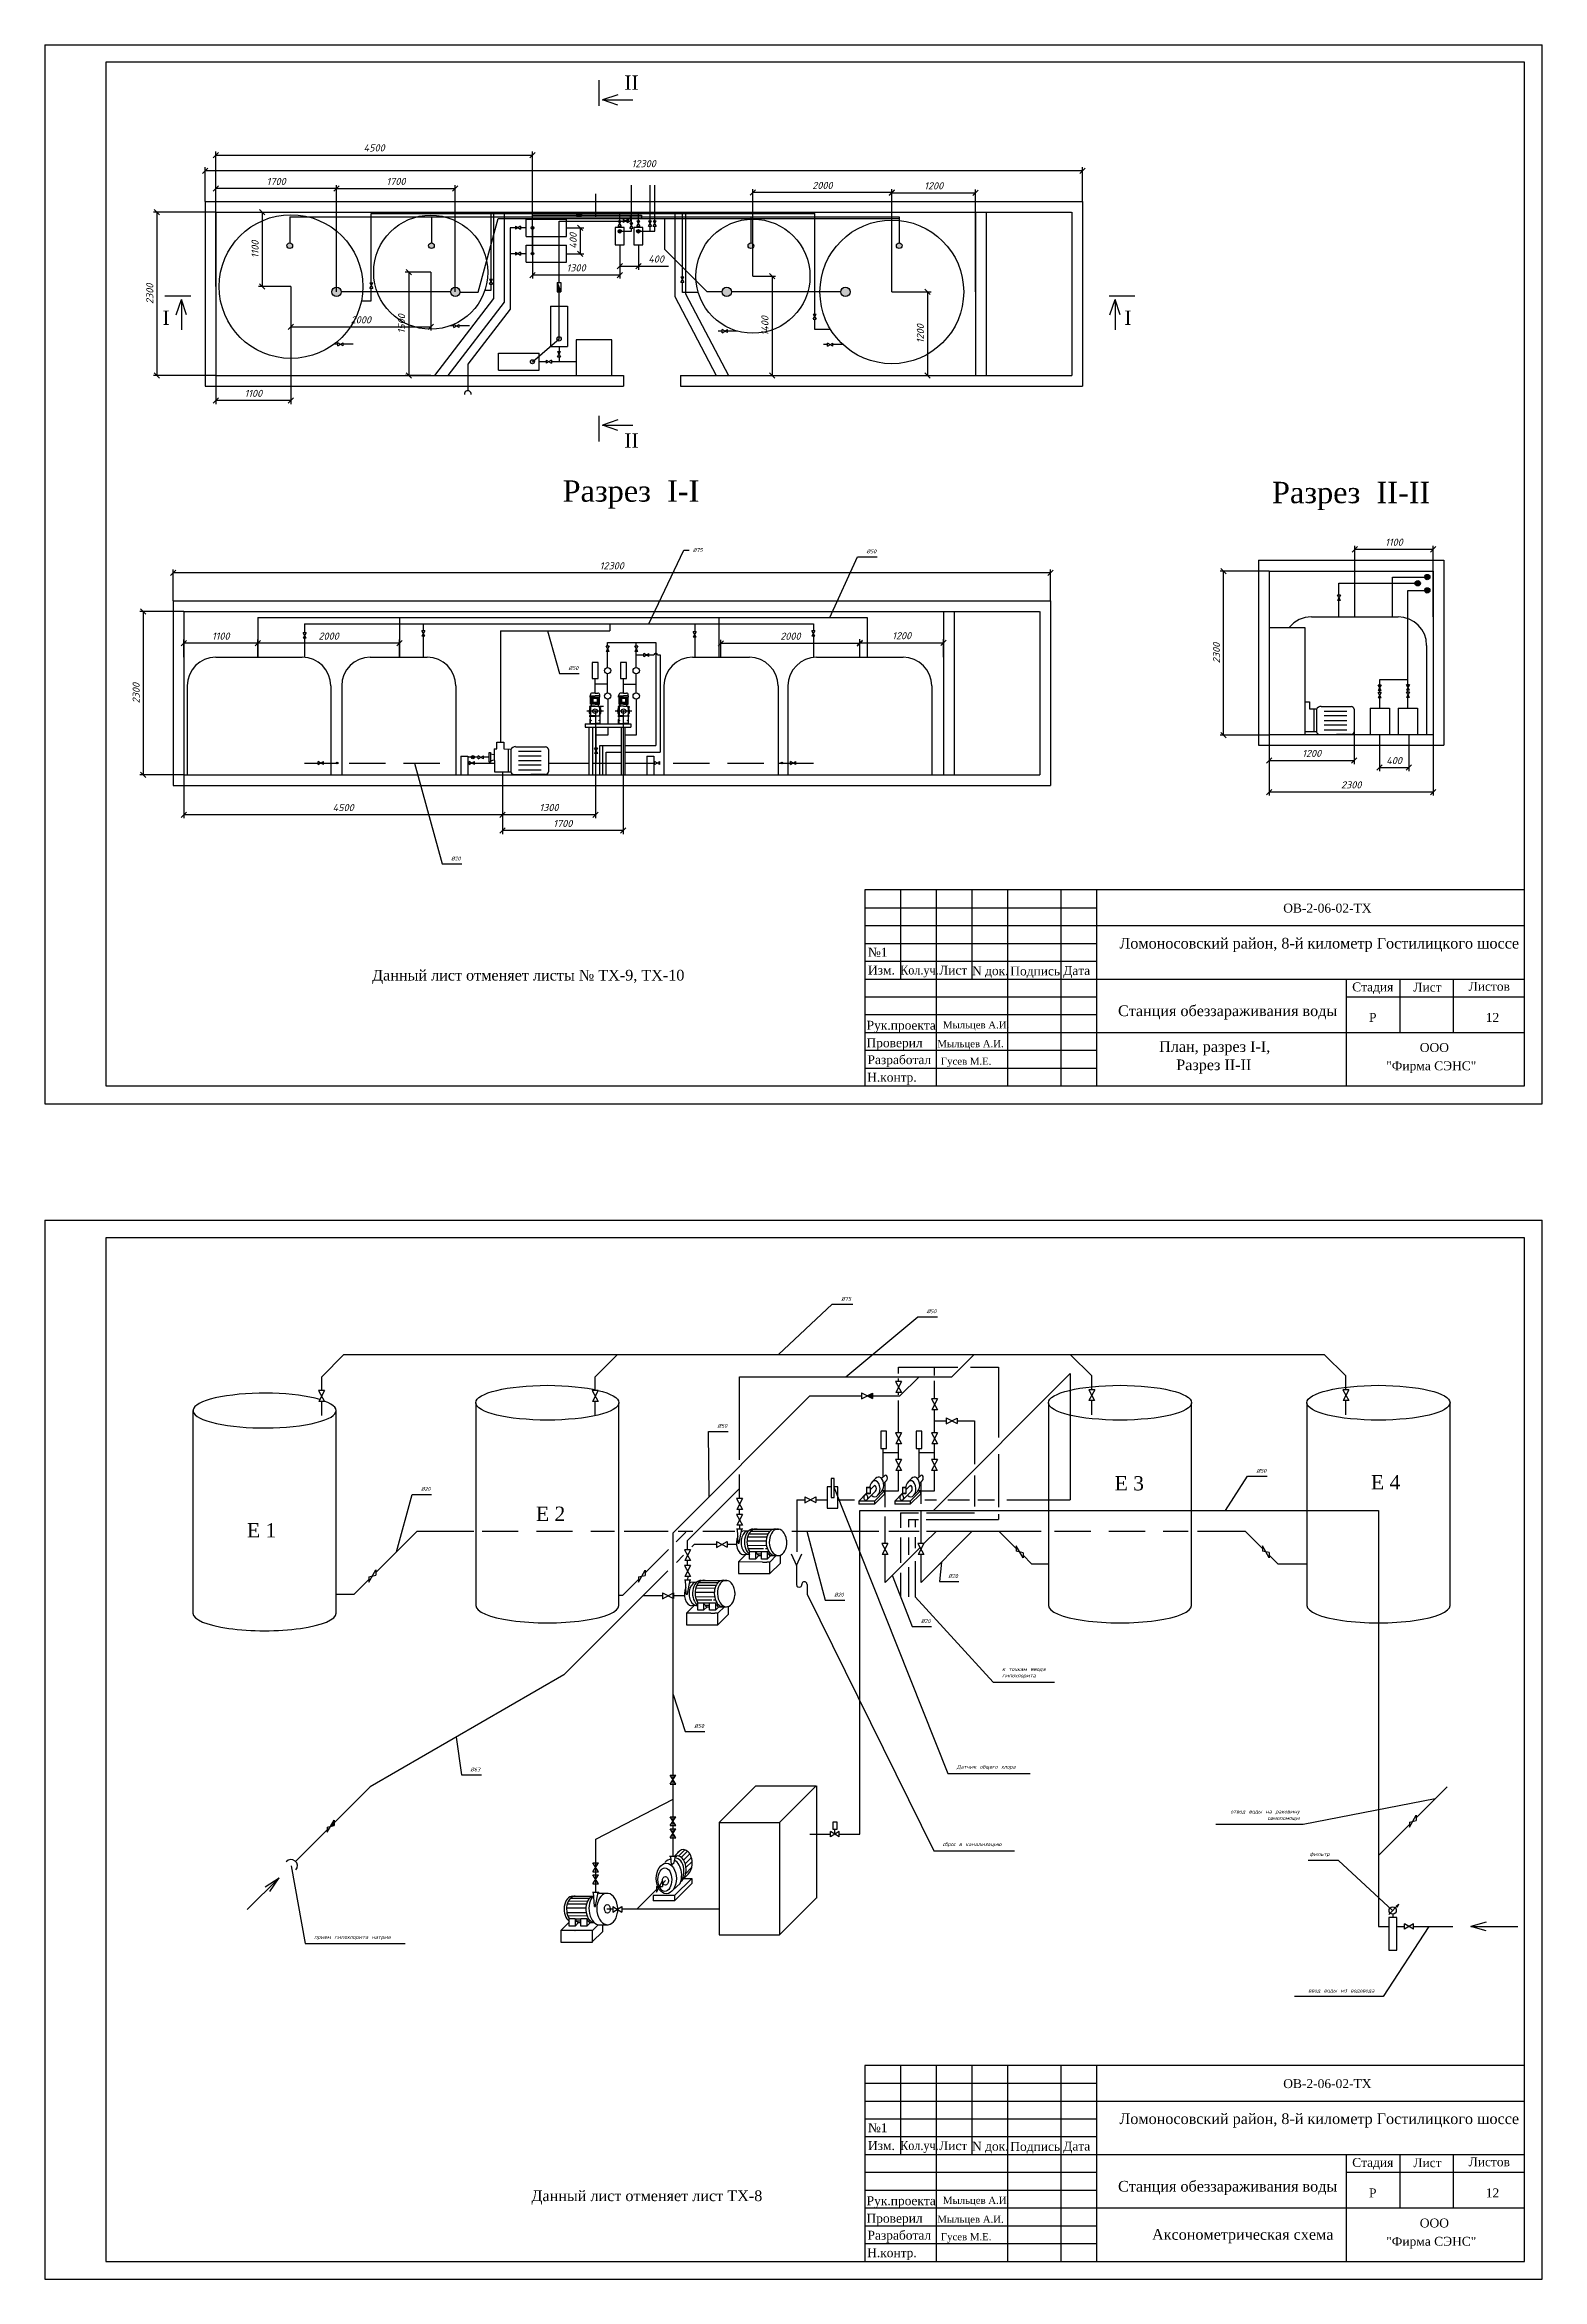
# Model space of a CAD drawing. Header units: millimetres. Extents: x 158645 to 1043550, y -60647 to 236438.
# Drawn here: x 612260 to 654260, y 113783 to 176446 of the extents above; entities that cross this region are included whole.
import ezdxf

# ---------------------------------------------------------------- set-up
doc = ezdxf.new("R2010")
doc.units = ezdxf.units.MM
doc.linetypes.add('ACAD_ISO04W100', pattern=[30, 24, -3, 0, -3])
doc.linetypes.add('DASHED', pattern=[19.05, 12.7, -6.35])
doc.layers.add('насос', color=7, linetype='Continuous')
doc.layers.add('опорудование', color=7, linetype='Continuous')
doc.styles.add('CН', font='TIMES.TTF')
doc.styles.add('СИС', font='txt.shx', dxfattribs={"oblique": 15})
doc.styles.add('СН с наклоном', font='TIMES.TTF', dxfattribs={"oblique": 15})
doc.dimstyles.new('50 СИС', dxfattribs={"dimscale": 0, "dimtxt": 200, "dimasz": 150, "dimexe": 100, "dimexo": 0.625, "dimgap": 100, "dimtad": 1, "dimlfac": 0.5, "dimdsep": 46, "dimtxsty": 'СИС', "dimblk": 'OBLIQUE', "dimcen": 2.5, "dimclrd": 3, "dimclre": 3, "dimclrt": 7, "dimadec": 0, "dimazin": 0, "dimtm": 1e-09, "dimtfac": 1, "dimtmove": 0, "dimatfit": 3, "dimldrblk": 'NONE', "dimfxl": 0, "dimtolj": 1, "dimtzin": 0, "dimarcsym": 0})

msp = doc.modelspace()

# ---------------------------------------------------------------- texts
for s, height, style, p in [('ОВ-2-06-02-ТХ', 250, 'CН', (646994.571, 152108.791)), ('№1', 250, 'CН', (635348.737, 150872.093)), ('Ломоносовский район, 8-й километр Гостилицкого шоссе', 300, 'СН с наклоном', (642398.702, 151099.719)), ('Изм.', 250, 'CН', (635348.737, 150372.093)), ('Лист', 250, 'CН', (637343.477, 150369.773)), ('N док.', 250, 'CН', (638266.213, 150353.421)), ('Подпись', 250, 'CН', (639339.311, 150346.436)), ('Дата', 250, 'CН', (640822.584, 150356.511)), ('Стадия', 250, 'CН', (648929.047, 149899.005)), ('Лист', 250, 'CН', (650643.368, 149891.426)), ('Листов', 250, 'CН', (652194.456, 149915.107)), ('Cтанция обеззараживания воды', 300, 'CН', (642361.942, 149205.369)), ('Р', 250, 'CН', (649399.727, 149044.168)), ('12', 250, 'CН', (652674.621, 149044.168)), ('Проверил', 250, 'CН', (635306.448, 148332.23)), ('Рук.проекта', 250, 'CН', (635310.722, 148824.188)), ('Мыльцев А.И.', 200, 'CН', (637294.182, 148332.23)), ('Мыльцев А.И.', 200, 'CН', (637449.189, 148860.635)), ('Разработал', 250, 'CН', (635333.802, 147858.488)), ('Гусев М.Е.', 200, 'CН', (637394.481, 147840.267)), ('План, разрез I-I,', 300, 'CН', (643513.913, 148202.257)), ('Разрез II-II', 300, 'CН', (643993.277, 147690.306)), ('"Фирма СЭНС"', 250, 'CН', (649883.59, 147686.998)), ('ООО', 250, 'CН', (650823.76, 148200.309)), ('Н.контр.', 250, 'CН', (635324.684, 147366.524)), ('ОВ-2-06-02-ТХ', 250, 'CН', (646994.571, 119145.491)), ('Ломоносовский район, 8-й километр Гостилицкого шоссе', 300, 'СН с наклоном', (642398.702, 118136.419)), ('№1', 250, 'CН', (635348.737, 117908.792)), ('Изм.', 250, 'CН', (635348.737, 117408.792)), ('Лист', 250, 'CН', (637343.477, 117406.472)), ('N док.', 250, 'CН', (638266.213, 117390.121)), ('Подпись', 250, 'CН', (639339.311, 117383.136)), ('Дата', 250, 'CН', (640822.584, 117393.21)), ('Стадия', 250, 'CН', (648929.047, 116935.705)), ('Листов', 250, 'CН', (652194.456, 116951.806)), ('Cтанция обеззараживания воды', 300, 'CН', (642361.942, 116242.069)), ('Лист', 250, 'CН', (650643.368, 116928.125)), ('Рук.проекта', 250, 'CН', (635310.722, 115860.888)), ('Мыльцев А.И.', 200, 'CН', (637449.189, 115897.334)), ('Р', 250, 'CН', (649399.727, 116080.867)), ('12', 250, 'CН', (652674.621, 116080.867)), ('Проверил', 250, 'CН', (635306.448, 115368.93)), ('Мыльцев А.И.', 200, 'CН', (637294.182, 115368.93)), ('ООО', 250, 'CН', (650823.76, 115237.009)), ('Разработал', 250, 'CН', (635333.802, 114895.187)), ('Гусев М.Е.', 200, 'CН', (637394.481, 114876.966)), ('Аксонометрическая схема', 300, 'CН', (643314.751, 114890.59)), ('"Фирма СЭНС"', 250, 'CН', (649883.59, 114723.698)), ('Н.контр.', 250, 'CН', (635324.684, 114403.224))]:
    msp.add_text(s, height=height, dxfattribs=dict(style=style)).set_placement(p)
at = {"style": 'CН', "width": 0.9}
for p in [(636253.247, 150372.093), (636253.247, 117408.792)]:
    msp.add_text('Кол.уч.', height=250, dxfattribs=at).set_placement(p)
at = {"layer": 'опорудование', "color": 7, "ltscale": 80, "style": 'CН'}
for s, height, p in [('II', 400, (628514.768, 175182.643)), ('I', 400, (615563.831, 168590.243)), ('I', 400, (642538.234, 168590.243)), ('II', 400, (628514.768, 165146.428)), ('Разрез  I-I', 600, (626784.442, 163630.367)), ('Разрез  II-II', 600, (646678.52, 163588.593)), ('Данный лист отменяет листы № ТХ-9, ТХ-10', 300, (621441.663, 150203.184)), ('Е 3', 400, (642266.849, 135905.498)), ('Е 4', 400, (649454.241, 135934.004)), ('Е 2', 400, (626038.176, 135050.267)), ('Е 1', 400, (617933.119, 134586.888)), ('Данный лист отменяет лист ТХ-8', 300, (625910.1, 115975.155))]:
    msp.add_text(s, height=height, dxfattribs=at).set_placement(p)
at = {"layer": 'опорудование', "color": 7, "ltscale": 80, "insert": (630435.888, 162328.435), "char_height": 107.6032, "width": 1458.9161, "attachment_point": 1, "style": 'СИС'}
msp.add_mtext('\\A1;%%c75', dxfattribs=at)
at = {"layer": 'опорудование', "color": 7, "ltscale": 80, "style": 'СИС'}
for s, insert, char_height, attachment_point in [('\\A1;%%c50', (635308.613, 162184.163), 107.6032, 7), ('\\A1;%%c50', (626951.062, 158912.114), 107.6032, 7), ('\\A1;%%c20', (623657.646, 153571.306), 107.6032, 7), ('\\A1;%%c75', (634598.604, 141224.191), 107.6032, 7), ('\\A1;%%c50', (636995.845, 140874.697), 107.6032, 7), ('\\A1;%%c50', (631125.884, 137661.363), 107.6032, 7), ('\\A1;%%c20', (622812.017, 135894.957), 107.6032, 7), ('\\A1;%%c50', (646245.635, 136400.946), 107.6032, 7), ('\\A1;%%c20', (637602.753, 133450.643), 107.6032, 7), ('\\A1;%%c20', (634402.22, 132928.654), 107.6032, 7), ('\\A1;%%c20', (636834.681, 132187.134), 107.6032, 7), ('\\A1;к точкам ввода\\Pгипохлорита', (639109.846, 130632.197), 107.60323, 7), ('\\A1;%%c50', (630475.902, 129245.484), 107.6032, 7), ('\\A1;%%c63', (624197.428, 128025.018), 107.6032, 7), ('\\A1;Датчик общего хлора', (637838.985, 128070.782), 107.60323, 7), ('\\A1;отвод воды на раковину\\Pсамопомощи', (647450.229, 126637.139), 107.60323, 9), ('\\A1;сброс в канализацию', (637442.381, 125900.943), 107.60323, 7), ('\\A1;фильтр', (648291.937, 125627.578), 107.6032, 9), ('\\A1;прием гипохлорита натрия', (619817.052, 123299.375), 107.60323, 7), ('\\A1;ввод воды из водовода', (649549.347, 121810.982), 107.60323, 9)]:
    msp.add_mtext(s, dxfattribs=dict(at, insert=insert, char_height=char_height, attachment_point=attachment_point))

# ---------------------------------------------------------------- blocks, each defined once
blk = doc.blocks.new('_Oblique')
at = {"color": 0, "lineweight": -2}
blk.add_line((-0.5, -0.5), (0.5, 0.5), dxfattribs=at)
blk = doc.blocks.new('*D120')
at = {"layer": 'Defpoints', "color": 0, "ltscale": 80}
for p in [(615861, 161633), (615861, 160851), (640467, 160851)]:
    blk.add_point(p, dxfattribs=at)
at = {"layer": 'опорудование', "color": 3, "lineweight": -2, "ltscale": 80}
for p, q in [((615861, 160852), (615861, 161733)), ((640467, 160852), (640467, 161733)), ((640467, 161633), (615861, 161633))]:
    blk.add_line(p, q, dxfattribs=at)
at = {"layer": 'опорудование', "color": 3, "lineweight": -2, "ltscale": 80, "xscale": 150, "yscale": 150, "zscale": 150, "rotation": 180}
blk.add_blockref('_Oblique', (615861, 161633), dxfattribs=at)
at = {"layer": 'опорудование', "color": 3, "lineweight": -2, "ltscale": 80, "xscale": 150, "yscale": 150, "zscale": 150}
blk.add_blockref('_Oblique', (640467, 161633), dxfattribs=at)
at = {"layer": 'опорудование', "color": 7, "ltscale": 80, "insert": (628164, 161833), "char_height": 200, "attachment_point": 5, "style": 'СИС'}
blk.add_mtext('\\A1;12300', dxfattribs=at)
blk = doc.blocks.new('_None')
blk = doc.blocks.new('*D121')
at = {"layer": 'Defpoints', "color": 0, "ltscale": 80}
for p in [(616161, 159662), (616161, 159268), (618235, 159268)]:
    blk.add_point(p, dxfattribs=at)
at = {"layer": 'опорудование', "color": 3, "lineweight": -2, "ltscale": 80}
for p, q in [((616161, 159269), (616161, 159762)), ((618235, 159662), (616161, 159662)), ((618235, 159269), (618235, 159762))]:
    blk.add_line(p, q, dxfattribs=at)
at = {"layer": 'опорудование', "color": 3, "lineweight": -2, "ltscale": 80, "xscale": 150, "yscale": 150, "zscale": 150, "rotation": 180}
blk.add_blockref('_Oblique', (616161, 159662), dxfattribs=at)
at = {"layer": 'опорудование', "color": 3, "lineweight": -2, "ltscale": 80, "xscale": 150, "yscale": 150, "zscale": 150}
blk.add_blockref('_Oblique', (618235, 159662), dxfattribs=at)
at = {"layer": 'опорудование', "color": 7, "ltscale": 80, "insert": (617198, 159862), "char_height": 200, "attachment_point": 5, "style": 'СИС'}
blk.add_mtext('\\A1;1100', dxfattribs=at)
blk = doc.blocks.new('*D122')
at = {"layer": 'Defpoints', "color": 0, "ltscale": 80}
for p in [(618235, 159662), (618235, 159268), (622210, 159268)]:
    blk.add_point(p, dxfattribs=at)
at = {"layer": 'опорудование', "color": 3, "lineweight": -2, "ltscale": 80}
for p, q in [((618235, 159269), (618235, 159762)), ((622210, 159662), (618235, 159662)), ((622210, 159269), (622210, 159762))]:
    blk.add_line(p, q, dxfattribs=at)
at = {"layer": 'опорудование', "color": 3, "lineweight": -2, "ltscale": 80, "xscale": 150, "yscale": 150, "zscale": 150, "rotation": 180}
blk.add_blockref('_Oblique', (618235, 159662), dxfattribs=at)
at = {"layer": 'опорудование', "color": 3, "lineweight": -2, "ltscale": 80, "xscale": 150, "yscale": 150, "zscale": 150}
blk.add_blockref('_Oblique', (622210, 159662), dxfattribs=at)
at = {"layer": 'опорудование', "color": 7, "ltscale": 80, "insert": (620223, 159862), "char_height": 200, "attachment_point": 5, "style": 'СИС'}
blk.add_mtext('\\A1;2000', dxfattribs=at)
blk = doc.blocks.new('*D123')
at = {"layer": 'Defpoints', "color": 0, "ltscale": 80}
for p in [(635121, 159267), (637467, 159673), (637467, 159267)]:
    blk.add_point(p, dxfattribs=at)
at = {"layer": 'опорудование', "color": 3, "lineweight": -2, "ltscale": 80}
for p, q in [((635121, 159267), (635121, 159773)), ((635121, 159673), (637467, 159673)), ((637467, 159267), (637467, 159773))]:
    blk.add_line(p, q, dxfattribs=at)
at = {"layer": 'опорудование', "color": 3, "lineweight": -2, "ltscale": 80, "xscale": 150, "yscale": 150, "zscale": 150, "rotation": 180}
blk.add_blockref('_Oblique', (635121, 159673), dxfattribs=at)
at = {"layer": 'опорудование', "color": 3, "lineweight": -2, "ltscale": 80, "xscale": 150, "yscale": 150, "zscale": 150}
blk.add_blockref('_Oblique', (637467, 159673), dxfattribs=at)
at = {"layer": 'опорудование', "color": 7, "ltscale": 80, "insert": (636294, 159873), "char_height": 200, "attachment_point": 5, "style": 'СИС'}
blk.add_mtext('\\A1;1200', dxfattribs=at)
blk = doc.blocks.new('*D124')
at = {"layer": 'Defpoints', "color": 0, "ltscale": 80}
for p in [(631226, 159658), (631226, 159267), (635121, 159267)]:
    blk.add_point(p, dxfattribs=at)
at = {"layer": 'опорудование', "color": 3, "lineweight": -2, "ltscale": 80}
for p, q in [((631226, 159267), (631226, 159758)), ((635121, 159658), (631226, 159658)), ((635121, 159267), (635121, 159758))]:
    blk.add_line(p, q, dxfattribs=at)
at = {"layer": 'опорудование', "color": 3, "lineweight": -2, "ltscale": 80, "xscale": 150, "yscale": 150, "zscale": 150, "rotation": 180}
blk.add_blockref('_Oblique', (631226, 159658), dxfattribs=at)
at = {"layer": 'опорудование', "color": 3, "lineweight": -2, "ltscale": 80, "xscale": 150, "yscale": 150, "zscale": 150}
blk.add_blockref('_Oblique', (635121, 159658), dxfattribs=at)
at = {"layer": 'опорудование', "color": 7, "ltscale": 80, "insert": (633173, 159858), "char_height": 200, "attachment_point": 5, "style": 'СИС'}
blk.add_mtext('\\A1;2000', dxfattribs=at)
blk = doc.blocks.new('*D125')
at = {"layer": 'Defpoints', "color": 0, "ltscale": 80}
for p in [(616161, 160551), (615024, 155970), (616161, 155970)]:
    blk.add_point(p, dxfattribs=at)
at = {"layer": 'опорудование', "color": 3, "lineweight": -2, "ltscale": 80}
for p, q in [((616160, 160551), (614924, 160551)), ((615024, 160551), (615024, 155970)), ((616160, 155970), (614924, 155970))]:
    blk.add_line(p, q, dxfattribs=at)
at = {"layer": 'опорудование', "color": 3, "lineweight": -2, "ltscale": 80, "xscale": 150, "yscale": 150, "zscale": 150}
for p, rotation in [((615024, 160551), 90), ((615024, 155970), 270)]:
    blk.add_blockref('_Oblique', p, dxfattribs=dict(at, rotation=rotation))
at = {"layer": 'опорудование', "color": 7, "ltscale": 80, "insert": (614824, 158261), "char_height": 200, "attachment_point": 5, "rotation": 90, "style": 'СИС'}
blk.add_mtext('\\A1;2300', dxfattribs=at)
blk = doc.blocks.new('*D126')
at = {"layer": 'Defpoints', "color": 0, "ltscale": 80}
for p in [(616161, 156059), (625101, 156059), (616161, 154854)]:
    blk.add_point(p, dxfattribs=at)
at = {"layer": 'опорудование', "color": 3, "lineweight": -2, "ltscale": 80}
for p, q in [((616161, 156058), (616161, 154754)), ((625101, 156058), (625101, 154754)), ((625101, 154854), (616161, 154854))]:
    blk.add_line(p, q, dxfattribs=at)
at = {"layer": 'опорудование', "color": 3, "lineweight": -2, "ltscale": 80, "xscale": 150, "yscale": 150, "zscale": 150, "rotation": 180}
blk.add_blockref('_Oblique', (616161, 154854), dxfattribs=at)
at = {"layer": 'опорудование', "color": 3, "lineweight": -2, "ltscale": 80, "xscale": 150, "yscale": 150, "zscale": 150}
blk.add_blockref('_Oblique', (625101, 154854), dxfattribs=at)
at = {"layer": 'опорудование', "color": 7, "ltscale": 80, "insert": (620631, 155054), "char_height": 200, "attachment_point": 5, "style": 'СИС'}
blk.add_mtext('\\A1;4500', dxfattribs=at)
blk = doc.blocks.new('*D127')
at = {"layer": 'Defpoints', "color": 0, "ltscale": 80}
for p in [(627705, 157746), (625101, 155670), (625101, 154854)]:
    blk.add_point(p, dxfattribs=at)
at = {"layer": 'опорудование', "color": 3, "lineweight": -2, "ltscale": 80}
for p, q in [((627705, 157745), (627705, 154754)), ((625101, 155670), (625101, 154754)), ((627705, 154854), (625101, 154854))]:
    blk.add_line(p, q, dxfattribs=at)
at = {"layer": 'опорудование', "color": 3, "lineweight": -2, "ltscale": 80, "xscale": 150, "yscale": 150, "zscale": 150, "rotation": 180}
blk.add_blockref('_Oblique', (625101, 154854), dxfattribs=at)
at = {"layer": 'опорудование', "color": 3, "lineweight": -2, "ltscale": 80, "xscale": 150, "yscale": 150, "zscale": 150}
blk.add_blockref('_Oblique', (627705, 154854), dxfattribs=at)
at = {"layer": 'опорудование', "color": 7, "ltscale": 80, "insert": (626403, 155054), "char_height": 200, "attachment_point": 5, "style": 'СИС'}
blk.add_mtext('\\A1;1300', dxfattribs=at)
blk = doc.blocks.new('*D128')
at = {"layer": 'Defpoints', "color": 0, "ltscale": 80}
for p in [(628480, 157757), (625101, 156058), (625101, 154407)]:
    blk.add_point(p, dxfattribs=at)
at = {"layer": 'опорудование', "color": 3, "lineweight": -2, "ltscale": 80}
for p, q in [((628480, 157756), (628480, 154307)), ((625101, 156058), (625101, 154307)), ((628480, 154407), (625101, 154407))]:
    blk.add_line(p, q, dxfattribs=at)
at = {"layer": 'опорудование', "color": 3, "lineweight": -2, "ltscale": 80, "xscale": 150, "yscale": 150, "zscale": 150, "rotation": 180}
blk.add_blockref('_Oblique', (625101, 154407), dxfattribs=at)
at = {"layer": 'опорудование', "color": 3, "lineweight": -2, "ltscale": 80, "xscale": 150, "yscale": 150, "zscale": 150}
blk.add_blockref('_Oblique', (628480, 154407), dxfattribs=at)
at = {"layer": 'опорудование', "color": 7, "ltscale": 80, "insert": (626790, 154607), "char_height": 200, "attachment_point": 5, "style": 'СИС'}
blk.add_mtext('\\A1;1700', dxfattribs=at)
blk = doc.blocks.new('*D129')
at = {"layer": 'Defpoints', "color": 0, "ltscale": 80}
for p in [(616758, 172910), (616758, 172050), (641363, 172050)]:
    blk.add_point(p, dxfattribs=at)
at = {"layer": 'опорудование', "color": 3, "lineweight": -2, "ltscale": 80}
for p, q in [((616758, 172051), (616758, 173010)), ((641363, 172051), (641363, 173010)), ((641363, 172910), (616758, 172910))]:
    blk.add_line(p, q, dxfattribs=at)
at = {"layer": 'опорудование', "color": 3, "lineweight": -2, "ltscale": 80, "xscale": 150, "yscale": 150, "zscale": 150, "rotation": 180}
blk.add_blockref('_Oblique', (616758, 172910), dxfattribs=at)
at = {"layer": 'опорудование', "color": 3, "lineweight": -2, "ltscale": 80, "xscale": 150, "yscale": 150, "zscale": 150}
blk.add_blockref('_Oblique', (641363, 172910), dxfattribs=at)
at = {"layer": 'опорудование', "color": 7, "ltscale": 80, "insert": (629060, 173110), "char_height": 200, "attachment_point": 5, "style": 'СИС'}
blk.add_mtext('\\A1;12300', dxfattribs=at)
blk = doc.blocks.new('*D130')
at = {"layer": 'Defpoints', "color": 0, "ltscale": 80}
for p in [(617058, 171750), (615408, 167170), (617058, 167170)]:
    blk.add_point(p, dxfattribs=at)
at = {"layer": 'опорудование', "color": 3, "lineweight": -2, "ltscale": 80}
for p, q in [((617057, 171750), (615308, 171750)), ((615408, 171750), (615408, 167170)), ((617057, 167170), (615308, 167170))]:
    blk.add_line(p, q, dxfattribs=at)
at = {"layer": 'опорудование', "color": 3, "lineweight": -2, "ltscale": 80, "xscale": 150, "yscale": 150, "zscale": 150}
for p, rotation in [((615408, 171750), 90), ((615408, 167170), 270)]:
    blk.add_blockref('_Oblique', p, dxfattribs=dict(at, rotation=rotation))
at = {"layer": 'опорудование', "color": 7, "ltscale": 80, "insert": (615208, 169460), "char_height": 200, "attachment_point": 5, "rotation": 90, "style": 'СИС'}
blk.add_mtext('\\A1;2300', dxfattribs=at)
blk = doc.blocks.new('*D131')
at = {"layer": 'Defpoints', "color": 0, "ltscale": 80}
for p in [(617058, 169664), (619167, 169664), (617058, 166468)]:
    blk.add_point(p, dxfattribs=at)
at = {"layer": 'опорудование', "color": 3, "lineweight": -2, "ltscale": 80}
for p, q in [((617058, 169663), (617058, 166368)), ((619167, 169663), (619167, 166368)), ((619167, 166468), (617058, 166468))]:
    blk.add_line(p, q, dxfattribs=at)
at = {"layer": 'опорудование', "color": 3, "lineweight": -2, "ltscale": 80, "xscale": 150, "yscale": 150, "zscale": 150, "rotation": 180}
blk.add_blockref('_Oblique', (617058, 166468), dxfattribs=at)
at = {"layer": 'опорудование', "color": 3, "lineweight": -2, "ltscale": 80, "xscale": 150, "yscale": 150, "zscale": 150}
blk.add_blockref('_Oblique', (619167, 166468), dxfattribs=at)
at = {"layer": 'опорудование', "color": 7, "ltscale": 80, "insert": (618112, 166668), "char_height": 200, "attachment_point": 5, "style": 'СИС'}
blk.add_mtext('\\A1;1100', dxfattribs=at)
blk = doc.blocks.new('*D132')
at = {"layer": 'Defpoints', "color": 0, "ltscale": 80}
for p in [(617058, 171750), (618360, 169664), (619167, 169664)]:
    blk.add_point(p, dxfattribs=at)
at = {"layer": 'опорудование', "color": 3, "lineweight": -2, "ltscale": 80}
for p, q in [((617058, 171750), (618460, 171750)), ((618360, 171750), (618360, 169664)), ((619167, 169664), (618260, 169664))]:
    blk.add_line(p, q, dxfattribs=at)
at = {"layer": 'опорудование', "color": 3, "lineweight": -2, "ltscale": 80, "xscale": 150, "yscale": 150, "zscale": 150}
for p, rotation in [((618360, 171750), 90), ((618360, 169664), 270)]:
    blk.add_blockref('_Oblique', p, dxfattribs=dict(at, rotation=rotation))
at = {"layer": 'опорудование', "color": 7, "ltscale": 80, "insert": (618160, 170707), "char_height": 200, "attachment_point": 5, "rotation": 90, "style": 'СИС'}
blk.add_mtext('\\A1;1100', dxfattribs=at)
blk = doc.blocks.new('*D133')
at = {"layer": 'Defpoints', "color": 0, "ltscale": 80}
for p in [(617058, 172411), (617058, 169663), (620447, 169515)]:
    blk.add_point(p, dxfattribs=at)
at = {"layer": 'опорудование', "color": 3, "lineweight": -2, "ltscale": 80}
for p, q in [((617058, 169664), (617058, 172511)), ((620447, 172411), (617058, 172411)), ((620447, 169515), (620447, 172511))]:
    blk.add_line(p, q, dxfattribs=at)
at = {"layer": 'опорудование', "color": 3, "lineweight": -2, "ltscale": 80, "xscale": 150, "yscale": 150, "zscale": 150, "rotation": 180}
blk.add_blockref('_Oblique', (617058, 172411), dxfattribs=at)
at = {"layer": 'опорудование', "color": 3, "lineweight": -2, "ltscale": 80, "xscale": 150, "yscale": 150, "zscale": 150}
blk.add_blockref('_Oblique', (620447, 172411), dxfattribs=at)
at = {"layer": 'опорудование', "color": 7, "ltscale": 80, "insert": (618752, 172611), "char_height": 200, "attachment_point": 5, "style": 'СИС'}
blk.add_mtext('\\A1;1700', dxfattribs=at)
blk = doc.blocks.new('*D134')
at = {"layer": 'Defpoints', "color": 0, "ltscale": 80}
for p in [(623776, 172411), (620447, 169515), (623776, 169515)]:
    blk.add_point(p, dxfattribs=at)
at = {"layer": 'опорудование', "color": 3, "lineweight": -2, "ltscale": 80}
for p, q in [((620447, 169515), (620447, 172511)), ((620447, 172411), (623776, 172411)), ((623776, 169515), (623776, 172511))]:
    blk.add_line(p, q, dxfattribs=at)
at = {"layer": 'опорудование', "color": 3, "lineweight": -2, "ltscale": 80, "xscale": 150, "yscale": 150, "zscale": 150, "rotation": 180}
blk.add_blockref('_Oblique', (620447, 172411), dxfattribs=at)
at = {"layer": 'опорудование', "color": 3, "lineweight": -2, "ltscale": 80, "xscale": 150, "yscale": 150, "zscale": 150}
blk.add_blockref('_Oblique', (623776, 172411), dxfattribs=at)
at = {"layer": 'опорудование', "color": 7, "ltscale": 80, "insert": (622111, 172611), "char_height": 200, "attachment_point": 5, "style": 'СИС'}
blk.add_mtext('\\A1;1700', dxfattribs=at)
blk = doc.blocks.new('*D135')
at = {"layer": 'Defpoints', "color": 0, "ltscale": 80}
for p in [(623086, 170067), (619167, 169664), (623086, 168531)]:
    blk.add_point(p, dxfattribs=at)
at = {"layer": 'опорудование', "color": 3, "lineweight": -2, "ltscale": 80}
for p, q in [((623086, 170067), (623086, 168431)), ((619167, 169663), (619167, 168431)), ((619167, 168531), (623086, 168531))]:
    blk.add_line(p, q, dxfattribs=at)
at = {"layer": 'опорудование', "color": 3, "lineweight": -2, "ltscale": 80, "xscale": 150, "yscale": 150, "zscale": 150, "rotation": 180}
blk.add_blockref('_Oblique', (619167, 168531), dxfattribs=at)
at = {"layer": 'опорудование', "color": 3, "lineweight": -2, "ltscale": 80, "xscale": 150, "yscale": 150, "zscale": 150}
blk.add_blockref('_Oblique', (623086, 168531), dxfattribs=at)
at = {"layer": 'опорудование', "color": 7, "ltscale": 80, "insert": (621127, 168731), "char_height": 200, "attachment_point": 5, "style": 'СИС'}
blk.add_mtext('\\A1;2000', dxfattribs=at)
blk = doc.blocks.new('*D136')
at = {"layer": 'Defpoints', "color": 0, "ltscale": 80}
for p in [(625938, 173351), (617058, 172050), (625938, 171346)]:
    blk.add_point(p, dxfattribs=at)
at = {"layer": 'опорудование', "color": 3, "lineweight": -2, "ltscale": 80}
for p, q in [((617058, 172051), (617058, 173451)), ((617058, 173351), (625938, 173351)), ((625938, 171347), (625938, 173451))]:
    blk.add_line(p, q, dxfattribs=at)
at = {"layer": 'опорудование', "color": 3, "lineweight": -2, "ltscale": 80, "xscale": 150, "yscale": 150, "zscale": 150, "rotation": 180}
blk.add_blockref('_Oblique', (617058, 173351), dxfattribs=at)
at = {"layer": 'опорудование', "color": 3, "lineweight": -2, "ltscale": 80, "xscale": 150, "yscale": 150, "zscale": 150}
blk.add_blockref('_Oblique', (625938, 173351), dxfattribs=at)
at = {"layer": 'опорудование', "color": 7, "ltscale": 80, "insert": (621498, 173551), "char_height": 200, "attachment_point": 5, "style": 'СИС'}
blk.add_mtext('\\A1;4500', dxfattribs=at)
blk = doc.blocks.new('*D137')
at = {"layer": 'Defpoints', "color": 0, "ltscale": 80}
for p in [(638363, 172288), (636018, 169515), (638363, 169515)]:
    blk.add_point(p, dxfattribs=at)
at = {"layer": 'опорудование', "color": 3, "lineweight": -2, "ltscale": 80}
for p, q in [((636018, 169515), (636018, 172388)), ((638363, 169515), (638363, 172388)), ((636018, 172288), (638363, 172288))]:
    blk.add_line(p, q, dxfattribs=at)
at = {"layer": 'опорудование', "color": 3, "lineweight": -2, "ltscale": 80, "xscale": 150, "yscale": 150, "zscale": 150, "rotation": 180}
blk.add_blockref('_Oblique', (636018, 172288), dxfattribs=at)
at = {"layer": 'опорудование', "color": 3, "lineweight": -2, "ltscale": 80, "xscale": 150, "yscale": 150, "zscale": 150}
blk.add_blockref('_Oblique', (638363, 172288), dxfattribs=at)
at = {"layer": 'опорудование', "color": 7, "ltscale": 80, "insert": (637191, 172488), "char_height": 200, "attachment_point": 5, "style": 'СИС'}
blk.add_mtext('\\A1;1200', dxfattribs=at)
blk = doc.blocks.new('*D138')
at = {"layer": 'Defpoints', "color": 0, "ltscale": 80}
for p in [(632123, 172299), (632123, 169954), (636018, 169515)]:
    blk.add_point(p, dxfattribs=at)
at = {"layer": 'опорудование', "color": 3, "lineweight": -2, "ltscale": 80}
for p, q in [((632123, 169954), (632123, 172399)), ((636018, 169515), (636018, 172399)), ((636018, 172299), (632123, 172299))]:
    blk.add_line(p, q, dxfattribs=at)
at = {"layer": 'опорудование', "color": 3, "lineweight": -2, "ltscale": 80, "xscale": 150, "yscale": 150, "zscale": 150, "rotation": 180}
blk.add_blockref('_Oblique', (632123, 172299), dxfattribs=at)
at = {"layer": 'опорудование', "color": 3, "lineweight": -2, "ltscale": 80, "xscale": 150, "yscale": 150, "zscale": 150}
blk.add_blockref('_Oblique', (636018, 172299), dxfattribs=at)
at = {"layer": 'опорудование', "color": 7, "ltscale": 80, "insert": (634070, 172499), "char_height": 200, "attachment_point": 5, "style": 'СИС'}
blk.add_mtext('\\A1;2000', dxfattribs=at)
blk = doc.blocks.new('*D139')
at = {"layer": 'Defpoints', "color": 0, "ltscale": 80}
for p in [(636018, 169515), (636018, 167170), (637018, 167170)]:
    blk.add_point(p, dxfattribs=at)
at = {"layer": 'опорудование', "color": 3, "lineweight": -2, "ltscale": 80}
for p, q in [((636018, 169515), (637118, 169515)), ((637018, 169515), (637018, 167170)), ((636018, 167170), (637118, 167170))]:
    blk.add_line(p, q, dxfattribs=at)
at = {"layer": 'опорудование', "color": 3, "lineweight": -2, "ltscale": 80, "xscale": 150, "yscale": 150, "zscale": 150}
for p, rotation in [((637018, 169515), 90), ((637018, 167170), 270)]:
    blk.add_blockref('_Oblique', p, dxfattribs=dict(at, rotation=rotation))
at = {"layer": 'опорудование', "color": 7, "ltscale": 80, "insert": (636818, 168342), "char_height": 200, "attachment_point": 5, "rotation": 90, "style": 'СИС'}
blk.add_mtext('\\A1;1200', dxfattribs=at)
blk = doc.blocks.new('*D140')
at = {"layer": 'Defpoints', "color": 0, "ltscale": 80}
for p in [(632123, 169954), (632123, 167170), (632660, 167170)]:
    blk.add_point(p, dxfattribs=at)
at = {"layer": 'опорудование', "color": 3, "lineweight": -2, "ltscale": 80}
for p, q in [((632123, 169954), (632760, 169954)), ((632660, 169954), (632660, 167170)), ((632123, 167170), (632760, 167170))]:
    blk.add_line(p, q, dxfattribs=at)
at = {"layer": 'опорудование', "color": 3, "lineweight": -2, "ltscale": 80, "xscale": 150, "yscale": 150, "zscale": 150}
for p, rotation in [((632660, 169954), 90), ((632660, 167170), 270)]:
    blk.add_blockref('_Oblique', p, dxfattribs=dict(at, rotation=rotation))
at = {"layer": 'опорудование', "color": 7, "ltscale": 80, "insert": (632460, 168562), "char_height": 200, "attachment_point": 5, "rotation": 90, "style": 'СИС'}
blk.add_mtext('\\A1;1400', dxfattribs=at)
blk = doc.blocks.new('*D141')
at = {"layer": 'Defpoints', "color": 0, "ltscale": 80}
for p in [(623086, 170067), (622469, 167170), (623086, 167170)]:
    blk.add_point(p, dxfattribs=at)
at = {"layer": 'опорудование', "color": 3, "lineweight": -2, "ltscale": 80}
for p, q in [((623086, 170067), (622369, 170067)), ((622469, 170067), (622469, 167170)), ((623086, 167170), (622369, 167170))]:
    blk.add_line(p, q, dxfattribs=at)
at = {"layer": 'опорудование', "color": 3, "lineweight": -2, "ltscale": 80, "xscale": 150, "yscale": 150, "zscale": 150}
for p, rotation in [((622469, 170067), 90), ((622469, 167170), 270)]:
    blk.add_blockref('_Oblique', p, dxfattribs=dict(at, rotation=rotation))
at = {"layer": 'опорудование', "color": 7, "ltscale": 80, "insert": (622269, 168618), "char_height": 200, "attachment_point": 5, "rotation": 90, "style": 'СИС'}
blk.add_mtext('\\A1;1500', dxfattribs=at)
blk = doc.blocks.new('*D142')
at = {"layer": 'Defpoints', "color": 0, "ltscale": 80}
for p in [(625938, 171347), (628386, 170834), (625938, 169986)]:
    blk.add_point(p, dxfattribs=at)
at = {"layer": 'опорудование', "color": 3, "lineweight": -2, "ltscale": 80}
for p, q in [((625938, 171346), (625938, 169886)), ((628386, 170834), (628386, 169886)), ((628386, 169986), (625938, 169986))]:
    blk.add_line(p, q, dxfattribs=at)
at = {"layer": 'опорудование', "color": 3, "lineweight": -2, "ltscale": 80, "xscale": 150, "yscale": 150, "zscale": 150, "rotation": 180}
blk.add_blockref('_Oblique', (625938, 169986), dxfattribs=at)
at = {"layer": 'опорудование', "color": 3, "lineweight": -2, "ltscale": 80, "xscale": 150, "yscale": 150, "zscale": 150}
blk.add_blockref('_Oblique', (628386, 169986), dxfattribs=at)
at = {"layer": 'опорудование', "color": 7, "ltscale": 80, "insert": (627162, 170186), "char_height": 200, "attachment_point": 5, "style": 'СИС'}
blk.add_mtext('\\A1;1300', dxfattribs=at)
blk = doc.blocks.new('*D143')
at = {"layer": 'Defpoints', "color": 0, "ltscale": 80}
for p in [(628386, 170834), (628910, 170834), (628910, 170236)]:
    blk.add_point(p, dxfattribs=at)
at = {"layer": 'опорудование', "color": 3, "lineweight": -2, "ltscale": 80}
for p, q in [((628386, 170833), (628386, 170136)), ((628910, 170834), (628910, 170136)), ((628386, 170236), (628910, 170236)), ((628910, 170236), (629753, 170236))]:
    blk.add_line(p, q, dxfattribs=at)
at = {"layer": 'опорудование', "color": 3, "lineweight": -2, "ltscale": 80, "xscale": 150, "yscale": 150, "zscale": 150, "rotation": 180}
blk.add_blockref('_Oblique', (628386, 170236), dxfattribs=at)
at = {"layer": 'опорудование', "color": 3, "lineweight": -2, "ltscale": 80, "xscale": 150, "yscale": 150, "zscale": 150}
blk.add_blockref('_Oblique', (628910, 170236), dxfattribs=at)
at = {"layer": 'опорудование', "color": 7, "ltscale": 80, "insert": (629407, 170436), "char_height": 200, "attachment_point": 5, "style": 'СИС'}
blk.add_mtext('\\A1;400', dxfattribs=at)
blk = doc.blocks.new('*D144')
at = {"layer": 'Defpoints', "color": 0, "ltscale": 80}
for p in [(626894, 171311), (626894, 170585), (627280, 170585)]:
    blk.add_point(p, dxfattribs=at)
at = {"layer": 'опорудование', "color": 3, "lineweight": -2, "ltscale": 80}
for p, q in [((626895, 171311), (627380, 171311)), ((627280, 171311), (627280, 170585)), ((626895, 170585), (627380, 170585))]:
    blk.add_line(p, q, dxfattribs=at)
at = {"layer": 'опорудование', "color": 3, "lineweight": -2, "ltscale": 80, "xscale": 150, "yscale": 150, "zscale": 150}
for p, rotation in [((627280, 171311), 90), ((627280, 170585), 270)]:
    blk.add_blockref('_Oblique', p, dxfattribs=dict(at, rotation=rotation))
at = {"layer": 'опорудование', "color": 7, "ltscale": 80, "insert": (627080, 170948), "char_height": 200, "attachment_point": 5, "rotation": 90, "style": 'СИС'}
blk.add_mtext('\\A1;400', dxfattribs=at)
blk = doc.blocks.new('*D145')
at = {"layer": 'Defpoints', "color": 0, "ltscale": 80}
for p in [(646600, 157106), (651200, 157106), (646600, 155489)]:
    blk.add_point(p, dxfattribs=at)
at = {"layer": 'опорудование', "color": 3, "lineweight": -2, "ltscale": 80}
for p, q in [((646600, 157105), (646600, 155389)), ((651200, 157105), (651200, 155389)), ((651200, 155489), (646600, 155489))]:
    blk.add_line(p, q, dxfattribs=at)
at = {"layer": 'опорудование', "color": 3, "lineweight": -2, "ltscale": 80, "xscale": 150, "yscale": 150, "zscale": 150, "rotation": 180}
blk.add_blockref('_Oblique', (646600, 155489), dxfattribs=at)
at = {"layer": 'опорудование', "color": 3, "lineweight": -2, "ltscale": 80, "xscale": 150, "yscale": 150, "zscale": 150}
blk.add_blockref('_Oblique', (651200, 155489), dxfattribs=at)
at = {"layer": 'опорудование', "color": 7, "ltscale": 80, "insert": (648900, 155689), "char_height": 200, "attachment_point": 5, "style": 'СИС'}
blk.add_mtext('\\A1;2300', dxfattribs=at)
blk = doc.blocks.new('*D146')
at = {"layer": 'Defpoints', "color": 0, "ltscale": 80}
for p in [(645322, 161687), (646600, 161687), (646600, 157087)]:
    blk.add_point(p, dxfattribs=at)
at = {"layer": 'опорудование', "color": 3, "lineweight": -2, "ltscale": 80}
for p, q in [((646600, 161687), (645222, 161687)), ((645322, 157087), (645322, 161687)), ((646600, 157087), (645222, 157087))]:
    blk.add_line(p, q, dxfattribs=at)
at = {"layer": 'опорудование', "color": 3, "lineweight": -2, "ltscale": 80, "xscale": 150, "yscale": 150, "zscale": 150}
for p, rotation in [((645322, 161687), 90), ((645322, 157087), 270)]:
    blk.add_blockref('_Oblique', p, dxfattribs=dict(at, rotation=rotation))
at = {"layer": 'опорудование', "color": 7, "ltscale": 80, "insert": (645122, 159387), "char_height": 200, "attachment_point": 5, "rotation": 90, "style": 'СИС'}
blk.add_mtext('\\A1;2300', dxfattribs=at)
blk = doc.blocks.new('*D147')
at = {"layer": 'Defpoints', "color": 0, "ltscale": 80}
for p in [(649691, 157106), (650516, 157106), (650516, 156174)]:
    blk.add_point(p, dxfattribs=at)
at = {"layer": 'опорудование', "color": 3, "lineweight": -2, "ltscale": 80}
for p, q in [((649691, 157105), (649691, 156074)), ((650516, 157105), (650516, 156074)), ((649691, 156174), (650516, 156174))]:
    blk.add_line(p, q, dxfattribs=at)
at = {"layer": 'опорудование', "color": 3, "lineweight": -2, "ltscale": 80, "xscale": 150, "yscale": 150, "zscale": 150, "rotation": 180}
blk.add_blockref('_Oblique', (649691, 156174), dxfattribs=at)
at = {"layer": 'опорудование', "color": 3, "lineweight": -2, "ltscale": 80, "xscale": 150, "yscale": 150, "zscale": 150}
blk.add_blockref('_Oblique', (650516, 156174), dxfattribs=at)
at = {"layer": 'опорудование', "color": 7, "ltscale": 80, "insert": (650104, 156374), "char_height": 200, "attachment_point": 5, "style": 'СИС'}
blk.add_mtext('\\A1;400', dxfattribs=at)
blk = doc.blocks.new('*D148')
at = {"layer": 'Defpoints', "color": 0, "ltscale": 80}
for p in [(648984, 157359), (646600, 157087), (648984, 156372)]:
    blk.add_point(p, dxfattribs=at)
at = {"layer": 'опорудование', "color": 3, "lineweight": -2, "ltscale": 80}
for p, q in [((648984, 157358), (648984, 156272)), ((646600, 157086), (646600, 156272)), ((646600, 156372), (648984, 156372))]:
    blk.add_line(p, q, dxfattribs=at)
at = {"layer": 'опорудование', "color": 3, "lineweight": -2, "ltscale": 80, "xscale": 150, "yscale": 150, "zscale": 150, "rotation": 180}
blk.add_blockref('_Oblique', (646600, 156372), dxfattribs=at)
at = {"layer": 'опорудование', "color": 3, "lineweight": -2, "ltscale": 80, "xscale": 150, "yscale": 150, "zscale": 150}
blk.add_blockref('_Oblique', (648984, 156372), dxfattribs=at)
at = {"layer": 'опорудование', "color": 7, "ltscale": 80, "insert": (647792, 156572), "char_height": 200, "attachment_point": 5, "style": 'СИС'}
blk.add_mtext('\\A1;1200', dxfattribs=at)
blk = doc.blocks.new('*D149')
at = {"layer": 'Defpoints', "color": 0, "ltscale": 80}
for p in [(651200, 162295), (649000, 160402), (651200, 160402)]:
    blk.add_point(p, dxfattribs=at)
at = {"layer": 'опорудование', "color": 3, "lineweight": -2, "ltscale": 80}
for p, q in [((649000, 160403), (649000, 162395)), ((651200, 160403), (651200, 162395)), ((649000, 162295), (651200, 162295))]:
    blk.add_line(p, q, dxfattribs=at)
at = {"layer": 'опорудование', "color": 3, "lineweight": -2, "ltscale": 80, "xscale": 150, "yscale": 150, "zscale": 150, "rotation": 180}
blk.add_blockref('_Oblique', (649000, 162295), dxfattribs=at)
at = {"layer": 'опорудование', "color": 3, "lineweight": -2, "ltscale": 80, "xscale": 150, "yscale": 150, "zscale": 150}
blk.add_blockref('_Oblique', (651200, 162295), dxfattribs=at)
at = {"layer": 'опорудование', "color": 7, "ltscale": 80, "insert": (650100, 162495), "char_height": 200, "attachment_point": 5, "style": 'СИС'}
blk.add_mtext('\\A1;1100', dxfattribs=at)

# ---------------------------------------------------------------- dimensions: what is measured, and where the dimension line sits
at = {"layer": 'опорудование', "color": 7, "ltscale": 80}
for base, p1, p2, text, picture, middle in [((625937.637, 173351.334), (617057.583, 172050.493), (625937.637, 171346.063), '4500', '*D136', (621497.61, 173551.334)), ((616757.583, 172910.369), (641363.398, 172050.493), (616757.583, 172050.493), '12300', '*D129', (629060.491, 173110.369)), ((617057.583, 172410.714), (620446.762, 169514.532), (617057.583, 169663.064), '1700', '*D133', (618752.173, 172610.714)), ((623775.798, 172410.714), (620446.762, 169514.532), (623775.798, 169514.532), '1700', '*D134', (622111.28, 172610.714)), ((632122.628, 172299.047), (636017.677, 169514.532), (632122.628, 169953.532), '2000', '*D138', (634070.153, 172499.047)), ((638363.398, 172288.371), (636017.677, 169514.532), (638363.398, 169514.532), '1200', '*D137', (637190.538, 172488.371)), ((625937.637, 169986.341), (628385.991, 170834.456), (625937.637, 171346.688), '1300', '*D142', (627161.814, 170186.341)), ((628909.897, 170236.074), (628385.991, 170833.831), (628909.897, 170834.456), '400', '*D143', (629406.628, 170436.074)), ((623086.435, 168530.652), (619167.167, 169663.689), (623086.435, 170067.141), '2000', '*D135', (621126.801, 168730.652)), ((617057.583, 166468.126), (619167.167, 169663.689), (617057.583, 169663.689), '1100', '*D131', (618112.375, 166668.126)), ((615860.754, 161633.381), (640466.569, 160851.052), (615860.754, 160851.052), '12300', '*D120', (628163.662, 161833.381)), ((616160.754, 159661.714), (618235.133, 159268.129), (616160.754, 159268.129), '1100', '*D121', (617197.944, 159861.714)), ((618235.133, 159661.714), (622210.046, 159268.129), (618235.133, 159268.129), '2000', '*D122', (620222.59, 159861.714)), ((631225.818, 159657.737), (635120.809, 159266.608), (631225.818, 159266.608), '2000', '*D124', (633173.314, 159857.737)), ((637466.569, 159672.691), (635120.809, 159266.608), (637466.569, 159266.608), '1200', '*D123', (636293.689, 159872.691)), ((625100.6, 154406.765), (628480.332, 157756.824), (625100.6, 156058.165), '1700', '*D128', (626790.466, 154606.765)), ((625100.6, 154854.325), (627704.518, 157745.958), (625100.6, 155670.194), '1300', '*D127', (626402.559, 155054.325)), ((648984.082, 156371.729), (646600.46, 157086.632), (648984.082, 157358.861), '1200', '*D148', (647792.271, 156571.729)), ((650516.064, 156174.302), (649691.121, 157105.774), (650516.064, 157105.774), '400', '*D147', (650103.592, 156374.302)), ((616160.754, 154854.325), (625100.6, 156058.79), (616160.754, 156058.79), '4500', '*D126', (620630.677, 155054.325))]:
    dim = msp.add_linear_dim(base=base, p1=p1, p2=p2, text=text, dimstyle='50 СИС', override={"dimscale": 1}, dxfattribs=at)
    dim.commit()
    dim.dimension.update_dxf_attribs({"geometry": picture, "text_midpoint": middle})
for base, p1, p2, text, picture, middle in [((615408.289, 167169.634), (617057.583, 171750.493), (617057.583, 167169.634), '2300', '*D130', (615208.289, 169460.063)), ((618359.995, 169663.689), (617057.583, 171750.493), (619167.167, 169663.689), '1100', '*D132', (618159.995, 170707.091)), ((627280.218, 170585.304), (626894.31, 171310.823), (626894.31, 170585.304), '400', '*D144', (627080.218, 170948.064)), ((622469.12, 167169.634), (623086.435, 170067.141), (623086.435, 167169.634), '1500', '*D141', (622269.12, 168618.388)), ((632660.118, 167169.634), (632122.628, 169953.532), (632122.628, 167169.634), '1400', '*D140', (632460.118, 168561.583)), ((637017.822, 167169.634), (636017.677, 169515.157), (636017.677, 167169.634), '1200', '*D139', (636817.822, 168342.395)), ((615023.538, 155970.194), (616160.754, 160551.052), (616160.754, 155970.194), '2300', '*D125', (614823.538, 158260.623))]:
    dim = msp.add_linear_dim(base=base, p1=p1, p2=p2, angle=90, text=text, dimstyle='50 СИС', override={"dimscale": 1}, dxfattribs=at)
    dim.commit()
    dim.dimension.update_dxf_attribs({"geometry": picture, "text_midpoint": middle})
for base, p1, p2, picture, middle in [((651200.46, 162294.524), (649000.46, 160402.188), (651200.46, 160402.188), '*D149', (650100.46, 162494.524)), ((646600.46, 155489.116), (651200.46, 157105.774), (646600.46, 157105.774), '*D145', (648900.46, 155689.116))]:
    dim = msp.add_linear_dim(base=base, p1=p1, p2=p2, dimstyle='50 СИС', override={"dimscale": 1}, dxfattribs=at)
    dim.commit()
    dim.dimension.update_dxf_attribs({"geometry": picture, "text_midpoint": middle})
dim = msp.add_linear_dim(base=(645322.405, 161686.632), p1=(646600.46, 157086.632), p2=(646600.46, 161686.632), angle=90, dimstyle='50 СИС', override={"dimscale": 1}, dxfattribs=at)
dim.commit()
dim.dimension.update_dxf_attribs({"geometry": '*D146', "text_midpoint": (645122.405, 159386.632)})

# ---------------------------------------------------------------- hatches: boundary and pattern name
at = {"layer": 'опорудование', "ltscale": 80}
h = msp.add_hatch(color=7, dxfattribs=at)
h.paths.add_polyline_path([(625975.434, 171308.265, 1.000000782), (625899.84, 171308.265, 1)])
h.paths.add_polyline_path([(625975.434, 170585.304, 1), (625899.84, 170585.304, 1)])
for points in [[(627175.841, 171686.083), (627175.841, 171642.554), (627318.849, 171642.554)], [(628625.639, 171543.284), (628552.342, 171501.001), (628625.639, 171458.922)], [(626632.099, 169779.233), (626632.099, 169517.454), (626738.558, 169517.454)], [(650690.686, 161342.47, 1), (650840.944, 161342.47, 1)], [(650957.809, 161517.057, 1), (651108.067, 161517.057, 1)], [(651108.067, 161143.841, 1), (650957.809, 161143.841, 1)], [(649744.498, 158484.374), (649660.136, 158484.374), (649702.42, 158411.077)], [(650531.822, 158493.306), (650447.46, 158493.306), (650489.743, 158420.009)], [(620487.489, 156303.051, 1), (620435.619, 156303.051, 1)], [(624223.692, 156465.005, 1), (624312.325, 156465.005, 1)], [(632959.755, 156303.051, 1), (632907.886, 156303.051, 1)], [(635471.277, 138635.813), (635323.729, 138555.838), (635471.277, 138478.772)], [(620377.332, 126655.944), (620281.689, 126486.729), (620377.332, 126508.629)]]:
    msp.add_hatch(color=7, dxfattribs=at).paths.add_polyline_path(points)
h = msp.add_hatch(color=7, dxfattribs=at)
h.paths.add_polyline_path([(628434.24, 171212.587, 1), (628339.662, 171212.587, 1)])
h.paths.add_polyline_path([(628956.238, 171212.587, 1), (628861.66, 171212.587, 1)])
h = msp.add_hatch(color=7, dxfattribs=at)
h.paths.add_polyline_path([(619211.48, 170809.016, 1), (619052.444, 170809.016, 1)])
h.paths.add_polyline_path([(623186.393, 170809.016, 1), (623027.357, 170809.016, 1)])
h = msp.add_hatch(color=7, dxfattribs=at)
h.paths.add_polyline_path([(632145.954, 170809.016, 1), (631986.918, 170809.016, 1)])
h.paths.add_polyline_path([(636304.489, 170809.016, 1), (636145.453, 170809.016, 1)])
h = msp.add_hatch(color=7, dxfattribs=at)
h.paths.add_polyline_path([(620316.407, 169514.532, 1), (620577.117, 169514.532, 1)])
h.paths.add_polyline_path([(623906.153, 169514.532, 1), (623645.443, 169514.532, 1)])
h = msp.add_hatch(color=7, dxfattribs=at)
h.paths.add_polyline_path([(631256.939, 169514.532, 1), (631517.649, 169514.532, 1)])
h.paths.add_polyline_path([(634846.685, 169514.532, 1), (634585.974, 169514.532, 1)])
h = msp.add_hatch(color=7, dxfattribs=at)
h.paths.add_polyline_path([(625881.244, 167555.265, 1), (625992.662, 167555.265, 1)])
h.paths.add_polyline_path([(626746.088, 168196.954, 1), (626624.054, 168196.954, 1)])

# ---------------------------------------------------------------- linework, layer by layer
for p, q in [((612260.161, 176446.142), (654260.161, 176446.142)), ((612260.161, 176446.142), (612260.161, 146746.142)), ((654260.161, 146746.142), (654260.161, 176446.142)), ((653760.161, 175952.764), (613971.965, 175952.764)), ((613971.965, 175952.764), (613971.965, 147246.142)), ((653760.161, 147246.142), (653760.161, 175952.764)), ((653760.161, 152746.142), (635260.161, 152746.142)), ((635260.161, 152746.142), (635260.161, 147246.142)), ((636260.161, 152746.142), (636260.161, 150246.142)), ((637260.161, 152746.142), (637260.161, 147246.142)), ((638260.161, 152746.142), (638260.161, 150246.142)), ((639260.161, 152746.142), (639260.161, 147246.142)), ((640760.161, 152746.142), (640760.161, 147246.142)), ((641760.161, 152746.142), (641760.161, 147246.142)), ((635260.161, 152246.142), (641760.161, 152246.142)), ((635260.161, 151746.142), (653760.161, 151746.142)), ((635260.161, 151246.142), (641760.161, 151246.142)), ((635260.161, 150746.142), (641760.161, 150746.142)), ((635260.161, 150246.142), (653760.161, 150246.142)), ((648760.161, 150246.142), (648760.161, 147246.142)), ((650260.161, 150246.142), (650260.161, 148746.142)), ((651760.161, 150246.142), (651760.161, 148746.142)), ((635260.161, 149746.142), (641760.161, 149746.142)), ((635260.161, 149246.142), (641760.161, 149246.142)), ((648760.161, 149746.142), (653760.161, 149746.142)), ((635260.161, 148746.142), (653760.161, 148746.142)), ((635260.161, 148246.142), (641760.161, 148246.142)), ((635260.161, 147746.142), (641760.161, 147746.142)), ((612260.161, 146746.142), (654260.161, 146746.142)), ((613971.965, 147246.142), (653760.161, 147246.142)), ((612260.161, 143482.841), (612260.161, 113782.841)), ((612260.161, 143482.841), (654260.161, 143482.841)), ((613971.965, 142989.464), (613971.965, 114282.841)), ((653760.161, 142989.464), (613971.965, 142989.464)), ((653760.161, 114282.841), (653760.161, 142989.464)), ((654260.161, 113782.841), (654260.161, 143482.841)), ((653760.161, 119782.841), (635260.161, 119782.841)), ((635260.161, 119782.841), (635260.161, 114282.841)), ((636260.161, 119782.841), (636260.161, 117282.841)), ((637260.161, 119782.841), (637260.161, 114282.841)), ((638260.161, 119782.841), (638260.161, 117282.841)), ((639260.161, 119782.841), (639260.161, 114282.841)), ((640760.161, 119782.841), (640760.161, 114282.841)), ((641760.161, 119782.841), (641760.161, 114282.841)), ((635260.161, 119282.841), (641760.161, 119282.841)), ((635260.161, 118782.841), (653760.161, 118782.841)), ((635260.161, 118282.841), (641760.161, 118282.841)), ((635260.161, 117782.841), (641760.161, 117782.841)), ((635260.161, 117282.841), (653760.161, 117282.841)), ((648760.161, 117282.841), (648760.161, 114282.841)), ((650260.161, 117282.841), (650260.161, 115782.841)), ((651760.161, 117282.841), (651760.161, 115782.841)), ((635260.161, 116782.841), (641760.161, 116782.841)), ((648760.161, 116782.841), (653760.161, 116782.841)), ((635260.161, 116282.841), (641760.161, 116282.841)), ((635260.161, 115782.841), (653760.161, 115782.841)), ((635260.161, 115282.841), (641760.161, 115282.841)), ((635260.161, 114782.841), (641760.161, 114782.841)), ((613971.965, 114282.841), (653760.161, 114282.841)), ((612260.161, 113782.841), (654260.161, 113782.841))]:
    msp.add_line(p, q)
for centre in [(654250.161, 146756.142), (654250.161, 113792.841)]:
    msp.add_arc(centre, 10, 270, 0)
at = {"layer": 'насос', "color": 3, "ltscale": 100}
for p, q in [((627556.201, 158184.895), (627694.866, 158184.895)), ((627556.201, 158153.01), (627556.201, 158184.895)), ((627694.866, 158153.01), (627556.201, 158153.01)), ((627562.728, 158184.895), (627562.728, 158211.058)), ((627567.079, 157955.178), (627567.079, 158153.735)), ((627694.866, 157955.178), (627567.079, 157955.178)), ((627584.121, 158153.01), (627584.121, 157955.178)), ((627599.712, 157921.793), (627584.483, 157955.178)), ((627599.712, 157899.328), (627599.712, 157921.793)), ((627604.426, 158153.01), (627604.426, 157955.178)), ((627694.866, 158263.158), (627614.828, 158263.158)), ((627625.533, 158153.01), (627625.533, 157955.178)), ((627646.487, 158153.01), (627646.487, 158120.711)), ((627646.487, 158000.998), (627646.487, 157955.178)), ((627668.242, 158153.01), (627668.242, 158120.711)), ((627668.242, 158000.998), (627668.242, 157955.178)), ((627689.945, 158153.01), (627689.945, 158120.711)), ((627689.945, 158000.998), (627689.945, 157955.178)), ((627694.866, 158263.158), (627774.903, 158263.158)), ((627833.531, 158184.895), (627694.866, 158184.895)), ((627694.866, 158153.01), (627833.531, 158153.01)), ((627694.866, 157955.178), (627822.653, 157955.178)), ((627699.786, 158153.01), (627699.786, 158120.711)), ((627699.786, 158000.998), (627699.786, 157955.178)), ((627721.49, 158153.01), (627721.49, 158120.711)), ((627721.49, 158000.998), (627721.49, 157955.178)), ((627743.245, 158153.01), (627743.245, 158120.711)), ((627743.245, 158000.998), (627743.245, 157955.178)), ((627764.198, 158153.01), (627764.198, 157955.178)), ((627785.306, 158153.01), (627785.306, 157955.178)), ((627790.02, 157921.793), (627805.249, 157955.178)), ((627790.02, 157899.328), (627790.02, 157921.793)), ((627805.611, 158153.01), (627805.611, 157955.178)), ((627822.653, 157955.178), (627822.653, 158153.735)), ((627827.004, 158184.895), (627827.004, 158211.058)), ((627833.531, 158153.01), (627833.531, 158184.895)), ((628356.201, 158184.895), (628494.866, 158184.895)), ((628356.201, 158153.01), (628356.201, 158184.895)), ((628494.866, 158153.01), (628356.201, 158153.01)), ((628362.728, 158184.895), (628362.728, 158211.058)), ((628367.079, 157955.178), (628367.079, 158153.735)), ((628494.866, 157955.178), (628367.079, 157955.178)), ((628384.121, 158153.01), (628384.121, 157955.178)), ((628399.712, 157921.793), (628384.483, 157955.178)), ((628399.712, 157899.328), (628399.712, 157921.793)), ((628404.426, 158153.01), (628404.426, 157955.178)), ((628494.866, 158263.158), (628414.828, 158263.158)), ((628425.533, 158153.01), (628425.533, 157955.178)), ((628446.487, 158153.01), (628446.487, 158120.711)), ((628446.487, 158000.998), (628446.487, 157955.178)), ((628468.242, 158153.01), (628468.242, 158120.711)), ((628468.242, 158000.998), (628468.242, 157955.178)), ((628489.945, 158153.01), (628489.945, 158120.711)), ((628489.945, 158000.998), (628489.945, 157955.178)), ((628494.866, 158263.158), (628574.903, 158263.158)), ((628633.531, 158184.895), (628494.866, 158184.895)), ((628494.866, 158153.01), (628633.531, 158153.01)), ((628494.866, 157955.178), (628622.653, 157955.178)), ((628499.786, 158153.01), (628499.786, 158120.711)), ((628499.786, 158000.998), (628499.786, 157955.178)), ((628521.49, 158153.01), (628521.49, 158120.711)), ((628521.49, 158000.998), (628521.49, 157955.178)), ((628543.245, 158153.01), (628543.245, 158120.711)), ((628543.245, 158000.998), (628543.245, 157955.178)), ((628564.198, 158153.01), (628564.198, 157955.178)), ((628585.306, 158153.01), (628585.306, 157955.178)), ((628590.02, 157921.793), (628605.249, 157955.178)), ((628590.02, 157899.328), (628590.02, 157921.793)), ((628605.611, 158153.01), (628605.611, 157955.178)), ((628622.653, 157955.178), (628622.653, 158153.735)), ((628627.004, 158184.895), (628627.004, 158211.058)), ((628633.531, 158153.01), (628633.531, 158184.895)), ((627932.535, 157886.474), (627541.582, 157886.474)), ((627541.582, 157886.474), (627541.582, 157863.989)), ((627541.582, 157863.989), (627569.757, 157863.989)), ((627548.961, 157596.032), (627548.961, 157637.727)), ((627562.048, 157596.032), (627548.961, 157596.032)), ((627553.324, 157519.464), (627562.048, 157532.731)), ((627553.324, 157403.159), (627553.324, 157519.464)), ((627836.408, 157403.159), (627553.324, 157403.159)), ((627694.866, 157899.328), (627555.476, 157899.328)), ((627555.476, 157899.328), (627555.476, 157886.474)), ((627696.404, 157622.653), (627562.048, 157622.653)), ((627562.048, 157622.653), (627562.048, 157410.564)), ((627562.048, 157613.163), (627697.582, 157613.163)), ((627562.048, 157410.564), (627694.866, 157410.564)), ((627569.757, 157863.989), (627569.757, 157622.326)), ((627685.214, 157767.69), (627704.518, 157745.958)), ((627827.684, 157613.163), (627692.149, 157613.163)), ((627693.328, 157622.653), (627827.684, 157622.653)), ((627694.866, 157899.328), (627834.256, 157899.328)), ((627827.684, 157410.564), (627694.866, 157410.564)), ((627848.15, 157863.989), (627819.974, 157863.989)), ((627819.974, 157863.989), (627819.974, 157622.326)), ((627827.684, 157622.653), (627827.684, 157410.564)), ((627827.684, 157596.032), (627840.77, 157596.032)), ((627836.408, 157519.464), (627827.684, 157532.731)), ((627834.256, 157899.328), (627834.256, 157886.474)), ((627836.408, 157403.159), (627836.408, 157519.464)), ((627840.77, 157596.032), (627840.77, 157637.727)), ((627848.15, 157886.474), (627848.15, 157863.989)), ((628341.582, 157886.474), (628341.582, 157863.989)), ((628341.582, 157863.989), (628369.757, 157863.989)), ((628348.961, 157596.032), (628348.961, 157637.727)), ((628362.048, 157596.032), (628348.961, 157596.032)), ((628353.324, 157519.464), (628362.048, 157532.731)), ((628353.324, 157403.159), (628353.324, 157519.464)), ((628636.408, 157403.159), (628353.324, 157403.159)), ((628355.476, 157899.328), (628355.476, 157886.474)), ((628494.866, 157899.328), (628355.476, 157899.328)), ((628496.404, 157622.653), (628362.048, 157622.653)), ((628362.048, 157622.653), (628362.048, 157410.564)), ((628362.048, 157613.163), (628497.582, 157613.163)), ((628362.048, 157410.564), (628494.866, 157410.564)), ((628369.757, 157863.989), (628369.757, 157622.326)), ((628485.214, 157767.69), (628504.518, 157745.958)), ((628627.684, 157613.163), (628492.149, 157613.163)), ((628493.328, 157622.653), (628627.684, 157622.653)), ((628494.866, 157899.328), (628634.256, 157899.328)), ((628627.684, 157410.564), (628494.866, 157410.564)), ((628648.15, 157863.989), (628619.974, 157863.989)), ((628619.974, 157863.989), (628619.974, 157622.326)), ((628627.684, 157622.653), (628627.684, 157410.564)), ((628627.684, 157596.032), (628640.77, 157596.032)), ((628636.408, 157519.464), (628627.684, 157532.731)), ((628634.256, 157899.328), (628634.256, 157886.474)), ((628636.408, 157403.159), (628636.408, 157519.464)), ((628640.77, 157596.032), (628640.77, 157637.727)), ((628648.15, 157886.474), (628648.15, 157863.989))]:
    msp.add_line(p, q, dxfattribs=at)
at = {"layer": 'насос', "color": 3, "linetype": 'ACAD_ISO04W100', "ltscale": 100}
for p, q in [((627929.659, 157756.824), (627461.467, 157756.824)), ((628729.659, 157756.824), (628261.467, 157756.824))]:
    msp.add_line(p, q, dxfattribs=at)
at = {"layer": 'насос', "color": 3, "ltscale": 100}
for points in [[(627646.328, 158120.711), (627745.553, 158120.711, -0.414213562), (627749.46, 158116.804), (627749.46, 158004.906, -0.414213562), (627745.553, 158000.998), (627646.328, 158000.998, -0.414213562), (627642.42, 158004.906), (627642.42, 158116.804, -0.414213562)], [(628446.328, 158120.711), (628545.553, 158120.711, -0.414213562), (628549.46, 158116.804), (628549.46, 158004.906, -0.414213562), (628545.553, 158000.998), (628446.328, 158000.998, -0.414213562), (628442.42, 158004.906), (628442.42, 158116.804, -0.414213562)]]:
    msp.add_lwpolyline(points, format="xyb", close=True, dxfattribs=at)
for centre, radius in [((627574.945, 157497.479), 9.097), ((627694.866, 157756.824), 65.659), ((627694.866, 157756.824), 14.534), ((627814.787, 157497.479), 9.097), ((628374.945, 157497.479), 9.097), ((628494.866, 157756.824), 65.659), ((628494.866, 157756.824), 14.534), ((628614.787, 157497.479), 9.097)]:
    msp.add_circle(centre, radius, dxfattribs=at)
for centre, radius, start, end in [((627614.828, 158211.058), 52.101, 90, 180), ((627774.903, 158211.058), 52.101, 0, 90), ((628414.828, 158211.058), 52.101, 90, 180), ((628574.903, 158211.058), 52.101, 0, 90), ((627686.416, 157754.534), 159.968, 124.43277251, 219.47797886), ((627570.964, 157631.381), 22.899, 105.36773903, 163.91240589), ((627900.263, 157752.452), 348.819, 161.35182245, 198.64817755), ((627703.316, 157754.534), 159.968, 320.52202114, 55.56722749), ((627489.469, 157752.452), 348.819, 341.35182245, 18.64817755), ((627818.768, 157631.381), 22.899, 16.08759411, 74.63226097), ((628486.416, 157754.534), 159.968, 124.43277251, 219.47797886), ((628370.964, 157631.381), 22.899, 105.36773903, 163.91240589), ((628700.263, 157752.452), 348.819, 161.35182245, 198.64817755), ((628503.316, 157754.534), 159.968, 320.52202114, 55.56722749), ((628289.469, 157752.452), 348.819, 341.35182245, 18.64817755), ((628618.768, 157631.381), 22.899, 16.08759411, 74.63226097)]:
    msp.add_arc(centre, radius, start, end, dxfattribs=at)
at = {"layer": 'опорудование', "color": 1, "ltscale": 80}
for p, q in [((627804.651, 175452.092), (627804.651, 174731.155)), ((628334.241, 175044.244), (627900.151, 174896.583)), ((627900.151, 174896.583), (628750.968, 174896.583)), ((628334.241, 174748.922), (627900.151, 174896.583)), ((628716.155, 171447.859), (628716.155, 172506.229)), ((629238.153, 171503.508), (629238.153, 172506.229)), ((629369.864, 171503.508), (629369.864, 172506.229)), ((621418.292, 171708.927), (633853.988, 171708.927)), ((621418.292, 169768.614), (621418.292, 171708.927)), ((624777.608, 169873.707), (624777.608, 171708.927)), ((628385.991, 171501.001), (628385.991, 171708.927)), ((628909.897, 171503.508), (628909.897, 171708.927)), ((630143.718, 169932.543), (630143.718, 171708.927)), ((633853.988, 168894.088), (633853.988, 171708.927)), ((624416.739, 169509.839), (624976.429, 171575.415)), ((624976.429, 171575.415), (636224.971, 171575.415)), ((625311.957, 171310.823), (625311.957, 169030.067)), ((625460.269, 171310.823), (625311.957, 171310.823)), ((625533.744, 171310.823), (625533.388, 171310.823)), ((625760.31, 171310.823), (625606.863, 171310.823)), ((625937.637, 171662.167), (627175.841, 171662.167)), ((625937.637, 171346.063), (625937.637, 171662.167)), ((625937.637, 170623.102), (625937.637, 171270.468)), ((627318.849, 171662.167), (628996.063, 171662.167)), ((628385.991, 171430.032), (628385.991, 171430.388)), ((628385.991, 171430.388), (628385.991, 171430.032)), ((628385.991, 171430.032), (628385.991, 171430.388)), ((628385.991, 171316.371), (628385.991, 171356.914)), ((628386.951, 171212.587), (628716.155, 171212.587)), ((628552.52, 171501.103), (628552.164, 171501.103)), ((628716.155, 171374.74), (628716.155, 171374.384)), ((628716.155, 171374.384), (628716.155, 171374.74)), ((628716.155, 171374.384), (628716.155, 171374.74)), ((628716.155, 171212.587), (628716.155, 171301.265)), ((628908.949, 171212.587), (629369.864, 171212.587)), ((628909.795, 171430.032), (628909.795, 171430.388)), ((628909.795, 171430.388), (628909.795, 171430.032)), ((628909.897, 171316.371), (628909.897, 171356.914)), ((628996.063, 171662.167), (628996.063, 171575.415)), ((629238.153, 171430.032), (629238.153, 171430.388)), ((629238.153, 171430.388), (629238.153, 171430.032)), ((629238.153, 171430.032), (629238.153, 171430.388)), ((629238.153, 171212.587), (629238.153, 171356.914)), ((629369.864, 171430.032), (629369.864, 171430.388)), ((629369.864, 171430.388), (629369.864, 171430.032)), ((629369.864, 171430.032), (629369.864, 171430.388)), ((629369.864, 171212.587), (629369.864, 171356.914)), ((629649.537, 170700.79), (629649.537, 171575.415)), ((625460.269, 170585.304), (625311.957, 170585.304)), ((625533.744, 170585.304), (625533.388, 170585.304)), ((625760.31, 170585.304), (625606.863, 170585.304)), ((630835.795, 169514.532), (629649.537, 170700.79)), ((630143.718, 169859.424), (630143.718, 169859.068)), ((630143.718, 169859.068), (630143.718, 169859.424)), ((616354.256, 169397.651), (615633.32, 169397.651)), ((615946.014, 168868.061), (616093.676, 169302.151)), ((616093.676, 169302.151), (616093.676, 168451.334)), ((616241.337, 168868.061), (616093.676, 169302.151)), ((623645.443, 169514.532), (620577.117, 169514.532)), ((621141.195, 169259.411), (621418.292, 169259.411)), ((621418.292, 169695.139), (621418.292, 169695.495)), ((621418.292, 169695.495), (621418.292, 169695.139)), ((621418.292, 169695.139), (621418.292, 169695.495)), ((621418.292, 169259.411), (621418.292, 169622.021)), ((623906.069, 169509.839), (624416.739, 169509.839)), ((624603.592, 169558.973), (624777.608, 169558.973)), ((624777.608, 169800.588), (624777.608, 169800.232)), ((624777.608, 169800.232), (624777.608, 169800.588)), ((624777.608, 169558.973), (624777.608, 169727.114)), ((630143.718, 169496.548), (630143.718, 169785.95)), ((630589.277, 169496.548), (630143.718, 169496.548)), ((631256.939, 169514.532), (630835.795, 169514.532)), ((634585.974, 169514.532), (631517.649, 169514.532)), ((642833.162, 169397.651), (642112.225, 169397.651)), ((642129.992, 168868.061), (642277.654, 169302.151)), ((642277.654, 169302.151), (642277.654, 168451.334)), ((642425.315, 168868.061), (642277.654, 169302.151)), ((625311.957, 169030.067), (624126.511, 167484.581)), ((633853.988, 168820.969), (633853.988, 168820.613)), ((633853.988, 168820.613), (633853.988, 168820.969)), ((633853.988, 168461.796), (633853.988, 168747.495)), ((620482.665, 168046.43), (620369.123, 168046.43)), ((620556.14, 168046.43), (620555.784, 168046.43)), ((620555.784, 168046.43), (620556.14, 168046.43)), ((620914.957, 168046.43), (620629.259, 168046.43)), ((623738.754, 168560.582), (623625.211, 168560.582)), ((623812.229, 168560.582), (623811.873, 168560.582)), ((623811.873, 168560.582), (623812.229, 168560.582)), ((624171.045, 168560.582), (623885.347, 168560.582)), ((631258.673, 168412.861), (631145.13, 168412.861)), ((631331.792, 168412.861), (631332.148, 168412.861)), ((631332.148, 168412.861), (631331.792, 168412.861)), ((631690.965, 168412.861), (631405.267, 168412.861)), ((634299.546, 168461.796), (633853.988, 168461.796)), ((634214.169, 168038.053), (634100.626, 168038.053)), ((634287.644, 168038.053), (634287.288, 168038.053)), ((634287.288, 168038.053), (634287.644, 168038.053)), ((634646.461, 168038.053), (634360.762, 168038.053)), ((624126.511, 167484.581), (624126.511, 166741.07)), ((626401.48, 167558.202), (626401.124, 167558.202)), ((626685.074, 167771.062), (626685.074, 167770.706)), ((627804.651, 166042.254), (627804.651, 165321.317)), ((628334.241, 165925.233), (627900.151, 165777.571)), ((627900.151, 165777.571), (628750.968, 165777.571)), ((628334.241, 165629.91), (627900.151, 165777.571)), ((648556.502, 161342.47), (650690.686, 161342.47)), ((648556.502, 161010.209), (648556.502, 161342.47)), ((650489.667, 161143.841), (650957.809, 161143.841)), ((650489.667, 158493.306), (650489.667, 161143.841)), ((648556.502, 160937.044), (648556.502, 160936.78)), ((648556.502, 160936.78), (648556.502, 160937.044)), ((648556.502, 160402.188), (648556.502, 160863.616)), ((648556.68, 160936.735), (648556.68, 160937.091)), ((648556.68, 160937.091), (648556.68, 160936.735)), ((619549.756, 159878.277), (619549.756, 159877.921)), ((619549.756, 159877.921), (619549.756, 159878.277)), ((619549.933, 160206.89), (619549.933, 159951.395)), ((619549.933, 160206.89), (633819.501, 160206.89)), ((619549.933, 159878.586), (619549.933, 159877.613)), ((619549.933, 159804.802), (619549.933, 159265.516)), ((622878.791, 159936.921), (622878.791, 159936.565)), ((622878.791, 159936.565), (622878.791, 159936.921)), ((622878.969, 160206.89), (622878.969, 160010.039)), ((622878.969, 159937.23), (622878.969, 159936.257)), ((622878.969, 159863.446), (622878.969, 159268.129)), ((625040.808, 160008.261), (625040.808, 156887.42)), ((625040.808, 160008.261), (628104.686, 160008.261)), ((628104.686, 160206.89), (628104.686, 160008.261)), ((630490.465, 160206.89), (630490.465, 159981.531)), ((630490.465, 159908.366), (630490.465, 159908.102)), ((630490.465, 159834.937), (630490.465, 159266.608)), ((630490.643, 159908.412), (630490.643, 159908.056)), ((630490.643, 159908.056), (630490.643, 159908.412)), ((633819.501, 160206.89), (633819.501, 160005.564)), ((633819.501, 159932.399), (633819.501, 159932.135)), ((633819.501, 159858.971), (633819.501, 159261.934)), ((633819.679, 159932.446), (633819.679, 159932.09)), ((633819.679, 159932.09), (633819.679, 159932.446)), ((628048.196, 159684.712), (629397.061, 159684.712)), ((628048.196, 159577.098), (628048.196, 159684.712)), ((628048.196, 159503.623), (628048.196, 159503.979)), ((628048.196, 159503.979), (628048.196, 159503.623)), ((628048.196, 159503.623), (628048.196, 159503.979)), ((628048.196, 158982.051), (628048.196, 159430.504)), ((628848.196, 159577.098), (628848.196, 159684.712)), ((628848.196, 159503.623), (628848.196, 159503.979)), ((628848.196, 159503.979), (628848.196, 159503.623)), ((628848.196, 159503.623), (628848.196, 159503.979)), ((628848.196, 158982.051), (628848.196, 159430.504)), ((628848.196, 159333.381), (629059.723, 159333.381)), ((629133.198, 159333.381), (629132.842, 159333.381)), ((629132.842, 159333.381), (629133.198, 159333.381)), ((629132.842, 159333.381), (629133.198, 159333.381)), ((629206.316, 159333.381), (629347.471, 159333.381)), ((629397.061, 159684.712), (629397.061, 156792.891)), ((629446.651, 159333.381), (629520.032, 159333.381)), ((629520.032, 159333.381), (629520.032, 156604.274)), ((627694.866, 158263.158), (627694.866, 158675.106)), ((628048.196, 158263.158), (628048.196, 158804.479)), ((628494.866, 158263.158), (628494.866, 158675.106)), ((628848.196, 158263.158), (628848.196, 158804.479)), ((649702.344, 158648.42), (650489.667, 158648.42)), ((649702.344, 158484.374), (649702.344, 158648.42)), ((627694.866, 158519.806), (628048.196, 158519.806)), ((628048.858, 158093.705), (628048.858, 157403.159)), ((628494.866, 158516.109), (628848.196, 158516.109)), ((628848.196, 158093.703), (628848.196, 157082.999)), ((649702.165, 158204.264), (649702.165, 158204)), ((649702.344, 158411.209), (649702.344, 158410.944)), ((649702.344, 158410.944), (649702.344, 158411.209)), ((649702.344, 158277.429), (649702.344, 158337.78)), ((649702.344, 158204.31), (649702.344, 158203.955)), ((649702.344, 158203.955), (649702.344, 158204.31)), ((649702.344, 158203.955), (649702.344, 158204.31)), ((649702.344, 157845.579), (649702.344, 158130.835)), ((649702.522, 158410.899), (649702.522, 158411.255)), ((649702.522, 158410.899), (649702.522, 158411.255)), ((649702.522, 158411.255), (649702.522, 158410.899)), ((650489.489, 158213.196), (650489.489, 158212.932)), ((650489.667, 158420.141), (650489.667, 158419.877)), ((650489.667, 158419.877), (650489.667, 158420.141)), ((650489.667, 158286.361), (650489.667, 158346.713)), ((650489.667, 158213.243), (650489.667, 158212.887)), ((650489.667, 158212.887), (650489.667, 158213.243)), ((650489.667, 158212.887), (650489.667, 158213.243)), ((650489.667, 157845.579), (650489.667, 158139.768)), ((650489.846, 158419.832), (650489.846, 158420.188)), ((650489.846, 158419.832), (650489.846, 158420.188)), ((650489.846, 158420.188), (650489.846, 158419.832)), ((627725.923, 156717.842), (627725.923, 157303.756)), ((628048.858, 157303.756), (628048.858, 157083.001)), ((628048.858, 157083.001), (627725.923, 157083.001)), ((627830.489, 155970.194), (627830.489, 156792.891)), ((627830.489, 156792.891), (628429.561, 156792.891)), ((627911.203, 155970.194), (627911.203, 156792.891)), ((628848.196, 157082.999), (628525.26, 157082.999)), ((628532.175, 156792.891), (629397.061, 156792.891)), ((619549.933, 156303.051), (620435.619, 156303.051)), ((620005.922, 156302.949), (620005.566, 156302.949)), ((620005.566, 156302.949), (620005.922, 156302.949)), ((624418.963, 156465.005), (624129.269, 156465.005)), ((624130.53, 156303.051), (624869.907, 156303.051)), ((624240.468, 156302.949), (624240.112, 156302.949)), ((624240.112, 156302.949), (624240.468, 156302.949)), ((624492.082, 156465.005), (624492.438, 156465.005)), ((624492.438, 156465.005), (624492.082, 156465.005)), ((624492.438, 156465.005), (624492.082, 156465.005)), ((624726.806, 156465.005), (624565.557, 156465.005)), ((626388.797, 156303.051), (627520.696, 156303.051)), ((627623.309, 156303.051), (628429.561, 156303.051)), ((627725.923, 156644.677), (627725.923, 156644.413)), ((627725.923, 156644.413), (627725.923, 156644.677)), ((627725.923, 156303.051), (627725.923, 156571.249)), ((627726.101, 156644.368), (627726.101, 156644.724)), ((627726.101, 156644.724), (627726.101, 156644.368)), ((628003.69, 155970.194), (628003.69, 156604.274)), ((628003.69, 156604.274), (628429.561, 156604.274)), ((628532.175, 156604.274), (629520.032, 156604.274)), ((628532.175, 156303.051), (629360.82, 156303.051)), ((629434.295, 156302.949), (629433.939, 156302.949)), ((629433.939, 156302.949), (629434.295, 156302.949)), ((632825.759, 156303.051), (633819.501, 156303.051)), ((633248.025, 156302.949), (633247.669, 156302.949)), ((633247.669, 156302.949), (633248.025, 156302.949)), ((620028.768, 139094.56), (620653.805, 139719.597)), ((620653.805, 139719.597), (648146.877, 139719.597)), ((627699.586, 139094.56), (628324.623, 139719.597)), ((636207.708, 139359.437), (637869.914, 139359.437)), ((636207.708, 139180.796), (636207.708, 139359.437)), ((637214.834, 139131.835), (637214.834, 139359.437)), ((637704.242, 139094.56), (638329.279, 139719.597)), ((638226.802, 139359.437), (639012.564, 139359.437)), ((639012.564, 139359.437), (639012.564, 137390.308)), ((641021.201, 139719.597), (641624.2, 139116.598)), ((641624.2, 138728.672), (641624.2, 139116.598)), ((648146.877, 139719.597), (648749.876, 139116.598)), ((648749.876, 138728.672), (648749.876, 139116.598)), ((620028.768, 138706.634), (620028.768, 139094.56)), ((627699.586, 138706.634), (627699.586, 139094.56)), ((631745.941, 139094.56), (637704.242, 139094.56)), ((631745.941, 136762.369), (631745.941, 139094.56)), ((635329.428, 138552.862), (635318.237, 138552.862)), ((636207.708, 138959.541), (636207.708, 139044.404)), ((636207.708, 138795.309), (636207.708, 138806.501)), ((636207.708, 138795.309), (636207.708, 138806.501)), ((636207.708, 138589.765), (636207.708, 138653.46)), ((637214.834, 138472.605), (637214.834, 138974.46)), ((620028.768, 138001.644), (620028.768, 138400.554)), ((627699.586, 138001.644), (627699.586, 138400.554)), ((636207.708, 137520.46), (636207.708, 138425.395)), ((637214.834, 138308.373), (637214.834, 138319.564)), ((637214.834, 138308.373), (637214.834, 138319.564)), ((637214.834, 137520.46), (637214.834, 138166.524)), ((641624.2, 138023.682), (641624.2, 138422.592)), ((648749.876, 138023.682), (648749.876, 138422.592)), ((636207.708, 137356.228), (636207.708, 137367.42)), ((637214.834, 137857.917), (637541.229, 137857.917)), ((637214.834, 137356.228), (637214.834, 137367.42)), ((637694.269, 137857.917), (637705.054, 137857.917)), ((637847.31, 137857.917), (638338.69, 137857.917)), ((638338.69, 137857.917), (638338.69, 136641.234)), ((635777.066, 136281.821), (635777.066, 137079.052)), ((635777.066, 136967.013), (636207.708, 136967.013)), ((636207.708, 136769.7), (636207.708, 137214.38)), ((636207.708, 136605.875), (636207.708, 136616.659)), ((636784.192, 136281.821), (636784.192, 137079.052)), ((636784.192, 136967.013), (637214.834, 136967.013)), ((637214.834, 136769.7), (637214.834, 137214.38)), ((637214.834, 136605.875), (637214.834, 136616.659)), ((639012.564, 136924.668), (639012.564, 135439.059)), ((631745.941, 135675.62), (631745.941, 136351.389)), ((635830.095, 135439.059), (635830.095, 136141.541)), ((636207.708, 135892.763), (636207.708, 136463.619)), ((636837.221, 135532.558), (636837.221, 136151.55)), ((637214.834, 135892.763), (637214.834, 136463.619)), ((638338.69, 136322.373), (638338.69, 135455.989)), ((630290.761, 134501.115), (631727.141, 135937.494)), ((631745.941, 135232.996), (631745.941, 135369.54)), ((635830.095, 135892.763), (636207.708, 135892.763)), ((636837.221, 135892.763), (637214.834, 135892.763)), ((621542.383, 133601.652), (622704.313, 134763.582)), ((622704.313, 134763.582), (624295.051, 134763.582)), ((628510.529, 134763.582), (629741.939, 134763.582)), ((629973.305, 134466.67), (630241.392, 134734.757)), ((630030.009, 134763.582), (630433.309, 134763.582)), ((630721.381, 134763.582), (631614.4, 134763.582)), ((631748.957, 134926.915), (631747.26, 134831.103)), ((633213.194, 134763.582), (635656.517, 134763.582)), ((635830.095, 134416.202), (635830.095, 135173.839)), ((635932.504, 134763.582), (636782.729, 134763.582)), ((636259.966, 135279.546), (636259.966, 134858.377)), ((636259.966, 135279.546), (636763.241, 135279.546)), ((636488.397, 135085.473), (636488.397, 134878.62)), ((636488.397, 135085.473), (636768.886, 135085.473)), ((636671.142, 135085.473), (636671.142, 134875.246)), ((636837.221, 134416.202), (636837.221, 135310.623)), ((636837.221, 133327.202), (638273.601, 134763.582)), ((636915.036, 134412.144), (637266.475, 134763.582)), ((636983.424, 135085.473), (639012.564, 135085.473)), ((636987.497, 134763.582), (640205.287, 134763.582)), ((636994.716, 135279.546), (638338.69, 135279.546)), ((639012.564, 135235.911), (639012.564, 135085.473)), ((639020.699, 134763.582), (639507.713, 134276.567)), ((644593.104, 134763.582), (645922.743, 134763.582)), ((645922.743, 134763.582), (646409.145, 134277.18)), ((629103.975, 133597.34), (629757.289, 134250.654)), ((630290.761, 134242.337), (630290.761, 134501.115)), ((630408.129, 134319.98), (630475.711, 134387.563)), ((631098.295, 134387.563), (630475.711, 134387.563)), ((631262.527, 134387.563), (631251.335, 134387.563)), ((631660.349, 134387.563), (631404.375, 134387.563)), ((635830.095, 133327.202), (636808.415, 134305.523)), ((635830.095, 134252.377), (635830.095, 134263.162)), ((635830.095, 134252.377), (635830.095, 134263.162)), ((635830.095, 133327.202), (635830.095, 134110.121)), ((636259.966, 134581.71), (636259.966, 133876.548)), ((636488.397, 134581.71), (636488.397, 134102.605)), ((636671.142, 134591.831), (636671.142, 134284.8)), ((636837.221, 134252.377), (636837.221, 134263.162)), ((636837.221, 134252.377), (636837.221, 134263.162)), ((636837.221, 133327.202), (636837.221, 134110.121)), ((626818.064, 130729.916), (629734.924, 133646.776)), ((629976.129, 133887.981), (630177.722, 134089.574)), ((630290.761, 133796.616), (630290.761, 133936.256)), ((630293.777, 133490.535), (630292.08, 133394.723)), ((636259.966, 133589.76), (636259.966, 132916.421)), ((636488.397, 133749.066), (636488.397, 132916.421)), ((636671.142, 133920.41), (636671.142, 132916.421)), ((639698.998, 134085.282), (639937.416, 133846.864)), ((639937.416, 133846.864), (640409.495, 133846.864)), ((646600.43, 134085.895), (646839.461, 133846.864)), ((646839.461, 133846.864), (647657.112, 133846.864)), ((620433.936, 132998.569), (620939.3, 132998.569)), ((620939.3, 132998.569), (621351.097, 133410.366)), ((628364.377, 132969.744), (628476.379, 132969.744)), ((628476.379, 132969.744), (628912.69, 133406.055)), ((629587.681, 132951.183), (629039.332, 132951.183)), ((630205.17, 132951.183), (629893.761, 132951.183)), ((626818.064, 130729.916), (621392.323, 127597.363)), ((620377.332, 126582.371), (621392.323, 127597.363)), ((619296.093, 125501.133), (620186.046, 126391.086)), ((617943.046, 124153.043), (618832.999, 125042.996)), ((618447.473, 124784.232), (618832.999, 125042.996)), ((618574.235, 124657.47), (618832.999, 125042.996))]:
    msp.add_line(p, q, dxfattribs=at)
at = {"layer": 'опорудование', "color": 7, "ltscale": 80}
for p, q in [((616757.583, 172050.493), (641363.398, 172050.493)), ((616757.583, 172050.493), (616757.583, 166869.634)), ((617057.583, 171750.493), (641057.583, 171750.493)), ((617057.583, 171750.493), (617057.583, 167169.634)), ((624847.032, 171750.493), (624847.032, 169329.401)), ((625147.032, 171750.493), (625147.032, 169227.595)), ((629931.687, 171750.493), (629931.687, 169388.743)), ((630231.687, 171750.493), (630231.687, 169462.557)), ((638363.398, 171750.493), (638363.398, 167169.634)), ((638663.398, 171750.493), (638663.398, 167169.634)), ((641063.398, 171750.493), (641063.398, 167169.634)), ((641363.398, 172050.493), (641363.398, 166869.634)), ((625606.863, 171353.004), (625460.269, 171268.438)), ((625460.269, 171352.799), (625460.269, 171268.438)), ((625460.269, 171352.799), (625606.863, 171268.642)), ((625606.863, 171353.004), (625606.863, 171268.642)), ((625760.31, 171070.823), (625760.31, 171550.823)), ((625760.31, 171550.823), (626894.31, 171550.823)), ((625760.31, 171070.823), (626894.31, 171070.823)), ((626894.31, 171070.823), (626894.31, 171550.823)), ((627175.841, 171686.083), (627175.841, 171642.554)), ((627175.841, 171686.083), (627318.849, 171686.083)), ((627175.841, 171686.083), (627318.849, 171642.554)), ((627175.841, 171642.554), (627318.849, 171642.554)), ((627318.849, 171686.083), (627318.849, 171642.554)), ((628260.709, 171316.371), (628260.709, 170834.456)), ((628511.273, 171316.371), (628260.709, 171316.371)), ((628343.81, 171503.508), (628428.376, 171356.914)), ((628343.81, 171503.508), (628428.172, 171503.508)), ((628344.015, 171356.914), (628428.172, 171503.508)), ((628344.015, 171356.914), (628428.376, 171356.914)), ((628625.639, 171543.284), (628479.045, 171458.717)), ((628479.045, 171543.079), (628625.639, 171458.922)), ((628479.045, 171543.079), (628479.045, 171458.717)), ((628511.273, 170834.456), (628511.273, 171316.371)), ((628625.639, 171543.284), (628625.639, 171458.922)), ((628673.974, 171447.859), (628758.336, 171447.859)), ((628673.974, 171447.859), (628758.54, 171301.265)), ((628674.179, 171301.265), (628758.336, 171447.859)), ((628674.179, 171301.265), (628758.54, 171301.265)), ((629035.179, 171316.371), (628784.615, 171316.371)), ((628784.615, 171316.371), (628784.615, 170834.456)), ((628867.614, 171503.508), (628952.18, 171356.914)), ((628867.614, 171503.508), (628951.975, 171503.508)), ((628867.818, 171356.914), (628951.975, 171503.508)), ((628867.818, 171356.914), (628952.18, 171356.914)), ((629035.179, 170834.456), (629035.179, 171316.371)), ((629195.972, 171503.508), (629280.538, 171356.914)), ((629195.972, 171503.508), (629280.334, 171503.508)), ((629196.177, 171356.914), (629280.334, 171503.508)), ((629196.177, 171356.914), (629280.538, 171356.914)), ((629327.683, 171503.508), (629412.045, 171503.508)), ((629327.683, 171503.508), (629412.25, 171356.914)), ((629327.888, 171356.914), (629412.045, 171503.508)), ((629327.888, 171356.914), (629412.25, 171356.914)), ((625606.863, 170627.485), (625460.269, 170542.919)), ((625460.269, 170627.28), (625606.863, 170543.123)), ((625460.269, 170627.28), (625460.269, 170542.919)), ((625606.863, 170627.485), (625606.863, 170543.123)), ((625760.31, 170825.304), (626894.31, 170825.304)), ((625760.31, 170345.304), (625760.31, 170825.304)), ((626894.31, 170345.304), (626894.31, 170825.304)), ((628260.709, 170834.456), (628511.273, 170834.456)), ((628784.615, 170834.456), (629035.179, 170834.456)), ((624735.427, 169873.707), (624819.993, 169727.114)), ((624735.427, 169873.707), (624819.788, 169873.707)), ((624735.631, 169727.114), (624819.788, 169873.707)), ((625760.31, 170345.304), (626894.31, 170345.304)), ((630101.537, 169932.543), (630185.899, 169932.543)), ((630101.537, 169932.543), (630186.104, 169785.95)), ((630101.742, 169785.95), (630185.899, 169932.543)), ((621376.111, 169768.614), (621460.473, 169768.614)), ((621376.111, 169768.614), (621460.678, 169622.021)), ((621376.316, 169622.021), (621460.473, 169768.614)), ((621376.316, 169622.021), (621460.678, 169622.021)), ((624847.032, 169329.401), (623190.409, 167169.634)), ((625147.032, 169227.595), (623568.498, 167169.634)), ((624735.631, 169727.114), (624819.993, 169727.114)), ((626631.583, 169517.454), (626738.558, 169517.454)), ((626632.099, 169779.233), (626739.073, 169779.233)), ((626632.099, 169779.233), (626632.099, 169517.454)), ((626632.099, 169779.233), (626738.558, 169517.454)), ((626739.073, 169779.233), (626739.073, 169517.454)), ((629931.687, 169388.743), (631094.076, 167169.634)), ((630101.742, 169785.95), (630186.104, 169785.95)), ((630231.687, 169462.557), (631432.74, 167169.634)), ((623738.754, 168518.401), (623885.347, 168602.967)), ((623738.754, 168518.401), (623738.754, 168602.762)), ((623885.347, 168518.606), (623738.754, 168602.762)), ((623885.347, 168518.606), (623885.347, 168602.967)), ((626445.074, 169117.21), (626445.074, 167983.21)), ((626445.074, 169117.21), (626925.074, 169117.21)), ((626925.074, 169117.21), (626925.074, 167983.21)), ((633811.807, 168894.088), (633896.373, 168747.495)), ((633811.807, 168894.088), (633896.169, 168894.088)), ((633812.012, 168747.495), (633896.169, 168894.088)), ((633812.012, 168747.495), (633896.373, 168747.495)), ((620482.665, 168004.249), (620629.259, 168088.816)), ((620482.665, 168004.249), (620482.665, 168088.611)), ((620629.259, 168004.454), (620482.665, 168088.611)), ((620629.259, 168004.454), (620629.259, 168088.816)), ((626445.074, 167983.21), (626925.074, 167983.21)), ((628168.353, 168169.634), (627168.353, 168169.634)), ((627172.017, 167169.634), (627172.017, 168169.634)), ((628168.353, 167169.634), (628168.353, 168169.634)), ((631258.673, 168370.68), (631405.267, 168455.246)), ((631405.267, 168370.885), (631258.673, 168455.042)), ((631258.673, 168370.68), (631258.673, 168455.042)), ((631405.267, 168370.885), (631405.267, 168455.246)), ((634214.169, 167995.872), (634360.762, 168080.438)), ((634214.169, 167995.872), (634214.169, 168080.234)), ((634360.762, 167996.077), (634214.169, 168080.234)), ((634360.762, 167996.077), (634360.762, 168080.438)), ((624991.449, 167798.202), (626125.449, 167798.202)), ((624991.449, 167318.202), (624991.449, 167798.202)), ((624991.449, 167318.202), (626125.449, 167318.202)), ((626125.449, 167318.202), (626125.449, 167798.202)), ((626474.599, 167600.383), (626328.005, 167515.816)), ((626328.005, 167600.178), (626328.005, 167515.816)), ((626328.005, 167600.178), (626474.599, 167516.021)), ((626474.599, 167600.383), (626474.599, 167516.021)), ((626642.893, 167844.181), (626727.46, 167697.587)), ((626642.893, 167844.181), (626727.255, 167844.181)), ((626643.098, 167697.587), (626727.255, 167844.181)), ((626643.098, 167697.587), (626727.46, 167697.587)), ((616757.583, 166869.634), (628495.384, 166869.634)), ((617057.583, 167169.634), (628495.384, 167169.634)), ((628495.384, 167169.634), (628495.384, 166869.634)), ((630095.384, 167169.634), (630095.384, 166869.634)), ((630095.384, 167169.634), (641063.398, 167169.634)), ((630095.384, 166869.634), (641363.398, 166869.634)), ((646300.46, 161986.632), (651500.46, 161986.632)), ((646300.46, 161986.632), (646300.46, 156805.774)), ((646600.46, 161686.632), (651200.46, 161686.632)), ((646600.46, 161686.632), (646600.46, 157086.632)), ((651200.46, 161686.632), (651200.46, 157105.774)), ((651500.46, 161986.632), (651500.46, 156805.774)), ((615860.754, 160851.052), (640466.569, 160851.052)), ((615860.754, 160851.052), (615860.754, 155670.194)), ((616160.754, 160551.052), (640160.754, 160551.052)), ((616160.754, 160551.052), (616160.754, 155951.052)), ((637466.569, 160551.052), (637466.569, 155970.194)), ((637766.569, 160551.052), (637766.569, 155970.194)), ((640166.569, 160551.052), (640166.569, 155970.194)), ((640466.569, 160851.052), (640466.569, 155670.194)), ((648598.656, 161010.209), (648514.295, 161010.209)), ((648598.861, 160863.616), (648514.295, 161010.209)), ((648598.656, 161010.209), (648514.5, 160863.616)), ((648598.861, 160863.616), (648514.5, 160863.616)), ((619591.732, 159951.395), (619507.37, 159951.395)), ((619591.937, 159804.802), (619507.37, 159951.395)), ((619591.732, 159951.395), (619507.575, 159804.802)), ((619591.937, 159804.802), (619507.575, 159804.802)), ((622920.767, 160010.039), (622836.406, 160010.039)), ((622920.972, 159863.446), (622836.406, 160010.039)), ((622920.767, 160010.039), (622836.611, 159863.446)), ((622920.972, 159863.446), (622836.611, 159863.446)), ((630532.619, 159981.531), (630448.258, 159981.531)), ((630532.824, 159834.937), (630448.258, 159981.531)), ((630532.619, 159981.531), (630448.462, 159834.937)), ((630532.824, 159834.937), (630448.462, 159834.937)), ((633861.655, 160005.564), (633777.293, 160005.564)), ((633861.86, 159858.971), (633777.293, 160005.564)), ((633861.655, 160005.564), (633777.498, 159858.971)), ((633861.86, 159858.971), (633777.498, 159858.971)), ((617055.348, 159268.129), (619485.329, 159268.129)), ((621389.758, 159268.129), (622989.463, 159268.129)), ((628090.377, 159430.504), (628005.81, 159577.098)), ((628090.172, 159577.098), (628005.81, 159577.098)), ((628090.172, 159577.098), (628006.015, 159430.504)), ((628090.377, 159430.504), (628006.015, 159430.504)), ((628890.377, 159430.504), (628805.81, 159577.098)), ((628890.172, 159577.098), (628805.81, 159577.098)), ((628890.172, 159577.098), (628806.015, 159430.504)), ((628890.377, 159430.504), (628806.015, 159430.504)), ((629059.723, 159291.2), (629206.316, 159375.767)), ((629059.723, 159291.2), (629059.723, 159375.562)), ((629206.316, 159291.405), (629059.723, 159375.562)), ((629206.316, 159291.405), (629206.316, 159375.767)), ((630425.878, 159266.608), (632025.759, 159266.608)), ((627609.78, 159118.82), (627609.78, 158675.106)), ((627779.951, 159118.82), (627609.78, 159118.82)), ((627609.78, 158675.106), (627779.951, 158675.106)), ((627779.951, 158675.106), (627779.951, 159118.82)), ((628409.78, 159118.82), (628409.78, 158675.106)), ((628579.951, 159118.82), (628409.78, 159118.82)), ((628409.78, 158675.106), (628579.951, 158675.106)), ((628579.951, 158675.106), (628579.951, 159118.82)), ((647600.46, 158015.517), (647732.418, 158015.517)), ((647732.418, 158015.517), (647731.799, 157824.435)), ((649744.525, 158130.835), (649659.958, 158277.429)), ((649744.32, 158277.429), (649659.958, 158277.429)), ((649744.498, 158484.374), (649660.136, 158484.374)), ((649744.703, 158337.78), (649660.136, 158484.374)), ((649744.32, 158277.429), (649660.163, 158130.835)), ((649744.525, 158130.835), (649660.163, 158130.835)), ((649744.498, 158484.374), (649660.341, 158337.78)), ((649744.703, 158337.78), (649660.341, 158337.78)), ((650531.848, 158139.768), (650447.282, 158286.361)), ((650531.644, 158286.361), (650447.282, 158286.361)), ((650531.822, 158493.306), (650447.46, 158493.306)), ((650532.027, 158346.713), (650447.46, 158493.306)), ((650531.644, 158286.361), (650447.487, 158139.768)), ((650531.848, 158139.768), (650447.487, 158139.768)), ((650531.822, 158493.306), (650447.665, 158346.713)), ((650532.027, 158346.713), (650447.665, 158346.713)), ((627418.759, 157403.159), (628700.631, 157403.159)), ((627418.759, 157403.159), (627418.759, 157303.756)), ((627418.759, 157303.756), (628700.631, 157303.756)), ((627520.696, 157303.756), (627520.696, 155970.194)), ((627623.309, 157303.756), (627623.309, 155970.194)), ((628429.561, 157303.756), (628429.561, 155970.194)), ((628532.175, 157303.756), (628532.175, 155970.194)), ((628700.631, 157403.159), (628700.631, 157303.756)), ((647731.799, 157824.435), (647943.753, 157823.748)), ((647856.657, 157823.748), (647856.764, 157186.823)), ((647926.115, 157800.477), (647926.115, 157181.839)), ((648146.486, 157758.617), (648775.309, 157758.617)), ((648146.486, 157636.959), (648775.309, 157636.959)), ((648146.486, 157497.921), (648775.309, 157497.921)), ((648146.486, 157376.262), (648775.309, 157376.262)), ((649427.973, 157845.579), (649427.973, 157105.774)), ((649427.973, 157845.579), (649976.715, 157845.579)), ((649976.715, 157845.579), (649976.715, 157105.774)), ((650215.296, 157845.579), (650215.296, 157105.774)), ((650215.296, 157845.579), (650764.038, 157845.579)), ((650764.038, 157845.579), (650764.038, 157105.774)), ((624869.161, 156697.205), (624944.583, 156697.079)), ((624944.583, 156697.079), (624944.483, 156887.42)), ((624944.483, 156887.42), (625137.133, 156887.42)), ((625137.133, 156887.42), (625136.514, 156696.338)), ((625136.514, 156696.338), (625348.469, 156695.651)), ((625261.372, 156695.651), (625261.48, 156058.726)), ((625330.83, 156672.381), (625330.83, 156053.742)), ((627768.077, 156717.842), (627683.715, 156717.842)), ((627768.282, 156571.249), (627683.715, 156717.842)), ((627768.077, 156717.842), (627683.92, 156571.249)), ((646300.46, 156805.774), (651500.46, 156805.774)), ((646600.46, 157105.774), (651200.46, 157105.774)), ((648146.486, 157237.224), (648775.309, 157237.224)), ((619932.447, 156260.768), (620079.04, 156345.334)), ((619932.447, 156260.768), (619932.447, 156345.13)), ((620079.04, 156260.973), (619932.447, 156345.13)), ((620079.04, 156260.973), (620079.04, 156345.334)), ((623928.251, 156497.728), (623928.251, 155970.194)), ((623928.251, 156497.728), (624129.269, 156497.728)), ((624129.269, 156497.728), (624129.269, 155970.194)), ((624166.993, 156260.768), (624313.586, 156345.334)), ((624166.993, 156260.768), (624166.993, 156345.13)), ((624313.586, 156260.973), (624166.993, 156345.13)), ((624313.586, 156260.973), (624313.586, 156345.334)), ((624418.963, 156422.824), (624565.557, 156507.391)), ((624565.557, 156423.029), (624418.963, 156507.186)), ((624418.963, 156422.824), (624418.963, 156507.186)), ((624565.557, 156423.029), (624565.557, 156507.391)), ((624761.602, 156562.766), (624869.458, 156540.474)), ((624761.602, 156368.293), (624869.734, 156394.306)), ((625551.201, 156630.52), (626180.025, 156630.52)), ((625551.201, 156508.862), (626180.025, 156508.862)), ((625551.201, 156369.824), (626180.025, 156369.824)), ((625551.201, 156248.165), (626180.025, 156248.165)), ((625551.201, 156109.127), (626180.025, 156109.127)), ((627768.282, 156571.249), (627683.92, 156571.249)), ((629142.533, 156497.728), (629343.551, 156497.728)), ((629142.533, 156497.728), (629142.533, 155970.194)), ((629343.551, 156497.728), (629343.551, 155970.194)), ((629360.82, 156260.768), (629507.413, 156345.334)), ((629360.82, 156260.768), (629360.82, 156345.13)), ((629507.413, 156260.973), (629360.82, 156345.13)), ((629507.413, 156260.973), (629507.413, 156345.334)), ((633174.55, 156260.768), (633321.143, 156345.334)), ((633174.55, 156260.768), (633174.55, 156345.13)), ((633321.143, 156260.973), (633174.55, 156345.13)), ((633321.143, 156260.973), (633321.143, 156345.334)), ((615860.754, 155670.194), (640466.569, 155670.194)), ((616160.754, 155970.194), (640166.569, 155970.194)), ((620111.571, 138706.634), (619942.84, 138706.634)), ((619942.84, 138706.634), (620108.742, 138400.554)), ((620111.571, 138706.634), (619951.701, 138400.554)), ((627782.389, 138706.634), (627613.658, 138706.634)), ((627613.658, 138706.634), (627779.56, 138400.554)), ((627782.389, 138706.634), (627622.52, 138400.554)), ((635165.196, 138638.642), (635471.277, 138478.772)), ((635165.196, 138638.642), (635165.196, 138469.91)), ((635165.196, 138469.91), (635471.277, 138635.813)), ((635471.277, 138635.813), (635471.277, 138478.772)), ((636124.757, 138959.541), (636290.659, 138653.46)), ((636293.488, 138959.541), (636124.757, 138959.541)), ((636293.488, 138959.541), (636133.619, 138653.46)), ((636290.659, 138653.46), (636133.619, 138653.46)), ((641707.003, 138728.672), (641538.272, 138728.672)), ((641538.272, 138728.672), (641704.174, 138422.592)), ((641707.003, 138728.672), (641547.133, 138422.592)), ((648832.68, 138728.672), (648663.948, 138728.672)), ((648663.948, 138728.672), (648829.85, 138422.592)), ((648832.68, 138728.672), (648672.81, 138422.592)), ((616419.262, 138143.633), (616419.262, 132458.92)), ((620108.742, 138400.554), (619951.701, 138400.554)), ((620433.936, 132458.92), (620433.936, 138143.735)), ((624349.703, 138364.362), (624349.703, 132679.648)), ((627779.56, 138400.554), (627622.52, 138400.554)), ((628364.377, 132679.648), (628364.377, 138364.464)), ((637300.615, 138472.605), (637131.883, 138472.605)), ((637131.883, 138472.605), (637297.785, 138166.524)), ((637300.615, 138472.605), (637140.745, 138166.524)), ((637297.785, 138166.524), (637140.745, 138166.524)), ((637541.229, 137937.852), (637541.229, 137769.12)), ((637541.229, 137937.852), (637847.31, 137777.982)), ((637541.229, 137769.12), (637847.31, 137935.023)), ((637847.31, 137935.023), (637847.31, 137777.982)), ((640409.495, 138364.362), (640409.495, 132679.648)), ((641704.174, 138422.592), (641547.133, 138422.592)), ((644424.169, 132679.648), (644424.169, 138364.464)), ((647657.112, 138364.362), (647657.112, 132679.648)), ((648829.85, 138422.592), (648672.81, 138422.592)), ((651671.786, 132679.648), (651671.786, 138364.464)), ((635709.028, 137570.429), (635709.028, 137079.052)), ((635865.926, 137570.429), (635709.028, 137570.429)), ((635865.926, 137079.052), (635865.926, 137570.429)), ((636293.488, 137520.46), (636124.757, 137520.46)), ((636124.757, 137520.46), (636290.659, 137214.38)), ((636293.488, 137520.46), (636133.619, 137214.38)), ((636860.611, 137570.429), (636703.713, 137570.429)), ((636703.713, 137570.429), (636703.713, 137079.052)), ((636860.611, 137079.052), (636860.611, 137570.429)), ((637131.883, 137520.46), (637297.785, 137214.38)), ((637300.615, 137520.46), (637131.883, 137520.46)), ((637300.615, 137520.46), (637140.745, 137214.38)), ((635709.028, 137079.052), (635865.926, 137079.052)), ((636118.911, 136769.7), (636284.814, 136463.619)), ((636287.643, 136769.7), (636118.911, 136769.7)), ((636287.643, 136769.7), (636127.773, 136463.619)), ((636290.659, 137214.38), (636133.619, 137214.38)), ((636703.713, 137079.052), (636860.611, 137079.052)), ((637294.769, 136769.7), (637126.038, 136769.7)), ((637126.038, 136769.7), (637291.94, 136463.619)), ((637294.769, 136769.7), (637134.9, 136463.619)), ((637297.785, 137214.38), (637140.745, 137214.38)), ((634206.845, 136007.966), (634206.845, 135411.312)), ((634314.11, 136007.966), (634206.845, 136007.966)), ((634314.11, 136239.142), (634314.11, 135710.516)), ((634404.02, 136239.142), (634314.11, 136239.142)), ((634404.02, 135710.516), (634404.02, 136239.142)), ((634506.787, 136007.966), (634404.02, 136007.966)), ((634506.787, 135411.312), (634506.787, 136007.966)), ((635309.165, 135986.487), (635309.165, 135815.494)), ((635407.501, 135921.174), (635518.932, 136032.604)), ((635407.501, 135986.487), (635407.501, 135815.494)), ((635455.572, 136132.94), (635568.148, 136245.517)), ((635731.921, 136236.677), (635822.21, 136326.965)), ((635788.684, 136100.13), (635871.506, 136182.951)), ((636284.814, 136463.619), (636127.773, 136463.619)), ((636316.292, 135986.487), (636316.292, 135815.494)), ((636414.627, 135921.174), (636526.058, 136032.604)), ((636414.627, 135986.487), (636414.627, 135815.494)), ((636462.698, 136132.94), (636575.275, 136245.517)), ((636739.048, 136236.677), (636829.336, 136326.965)), ((636795.811, 136100.13), (636878.632, 136182.951)), ((637291.94, 136463.619), (637134.9, 136463.619)), ((631828.744, 135675.62), (631660.013, 135675.62)), ((631660.013, 135675.62), (631825.915, 135369.54)), ((631828.744, 135675.62), (631668.875, 135369.54)), ((631825.915, 135369.54), (631668.875, 135369.54)), ((633582.17, 135727.109), (633888.25, 135567.239)), ((633582.17, 135727.109), (633582.17, 135558.378)), ((633582.17, 135558.378), (633888.25, 135724.28)), ((633888.25, 135724.28), (633888.25, 135567.239)), ((634206.845, 135411.312), (634506.787, 135411.312)), ((634314.11, 135710.516), (634404.02, 135710.516)), ((635092.367, 135607.387), (635309.165, 135824.185)), ((635527.951, 135607.387), (635092.367, 135607.387)), ((635093.714, 135608.734), (635093.714, 135520.131)), ((635527.951, 135518.585), (635093.714, 135518.585)), ((635262.055, 135775.727), (635315.404, 135829.077)), ((635311.131, 135631.474), (635561.586, 135881.929)), ((635527.951, 135606.04), (635814.675, 135892.763)), ((635527.951, 135517.437), (635814.675, 135804.161)), ((635527.951, 135607.387), (635527.951, 135517.437)), ((635599.97, 135741.564), (635751.169, 135892.763)), ((635814.675, 135892.763), (635751.169, 135892.763)), ((635814.675, 135892.763), (635814.675, 135804.161)), ((636099.493, 135607.387), (636316.292, 135824.185)), ((636535.078, 135607.387), (636099.493, 135607.387)), ((636100.84, 135608.734), (636100.84, 135520.131)), ((636535.078, 135518.585), (636100.84, 135518.585)), ((636269.181, 135775.727), (636322.531, 135829.077)), ((636318.257, 135631.474), (636568.712, 135881.929)), ((636535.078, 135606.04), (636821.801, 135892.763)), ((636535.078, 135517.437), (636821.801, 135804.161)), ((636535.078, 135607.387), (636535.078, 135517.437)), ((636607.096, 135741.564), (636758.295, 135892.763)), ((636821.801, 135892.763), (636758.295, 135892.763)), ((636821.801, 135892.763), (636821.801, 135804.161)), ((631658.823, 134831.103), (631835.697, 134831.103)), ((631830.306, 135232.996), (631661.575, 135232.996)), ((631661.575, 135232.996), (631827.477, 134926.915)), ((631830.306, 135232.996), (631670.437, 134926.915)), ((631827.477, 134926.915), (631670.437, 134926.915)), ((631708.71, 134427.884), (631686.034, 134830.133)), ((631739.886, 134429.272), (631813.021, 134831.558)), ((631817.538, 134752.308), (631794.962, 134732.262)), ((631996.971, 134769.511), (631831.155, 134760.289)), ((632061.942, 134762.344), (632602.579, 134762.361)), ((632128.699, 134819.795), (632852.595, 134819.795)), ((630373.565, 134242.337), (630204.833, 134242.337)), ((630204.833, 134242.337), (630370.735, 133936.256)), ((630373.565, 134242.337), (630213.695, 133936.256)), ((631098.295, 134473.343), (631098.295, 134304.612)), ((631098.295, 134473.343), (631404.375, 134313.474)), ((631098.295, 134304.612), (631404.375, 134470.514)), ((631404.375, 134470.514), (631404.375, 134313.474)), ((631709.891, 134429.272), (631739.886, 134429.272)), ((632015.472, 134110.232), (631858.483, 134100.744)), ((631913.77, 134098.191), (631920.053, 134104.465)), ((631955.065, 134489.829), (632494.953, 134489.829)), ((631961.918, 134366.715), (632503.4, 134361.737)), ((631975.01, 134607.854), (632514.26, 134603.11)), ((631987.082, 134272.524), (632420.595, 134274.996)), ((632005.806, 134684.859), (632548.632, 134689.01)), ((632194.629, 134190.292), (632359.089, 134189.048)), ((632234.034, 134126.825), (632359.089, 134127.703)), ((632375.114, 134191.554), (632525.867, 134187.786)), ((632476.011, 134275.312), (632526.556, 134275.6)), ((632525.867, 134187.786), (632523.795, 133979.902)), ((632525.867, 134187.786), (632571.221, 134187.443)), ((632555.627, 134129.083), (632621.962, 134129.549)), ((633198.089, 134123.825), (633343.644, 133799.282)), ((633343.644, 133799.282), (633489.198, 134123.825)), ((635910.03, 134416.202), (635741.299, 134416.202)), ((635741.299, 134416.202), (635907.201, 134110.121)), ((635910.03, 134416.202), (635750.16, 134110.121)), ((635907.201, 134110.121), (635750.16, 134110.121)), ((636748.425, 134416.202), (636914.327, 134110.121)), ((636917.156, 134416.202), (636748.425, 134416.202)), ((636917.156, 134416.202), (636757.287, 134110.121)), ((636914.327, 134110.121), (636757.287, 134110.121)), ((639698.998, 134011.709), (639507.713, 134350.14)), ((639507.713, 134350.14), (639507.713, 134202.825)), ((639698.998, 134159.024), (639507.713, 134202.825)), ((639698.998, 134159.024), (639698.998, 134011.709)), ((646600.43, 134012.322), (646409.145, 134350.753)), ((646409.145, 134350.753), (646409.145, 134203.438)), ((646600.43, 134159.637), (646409.145, 134203.438)), ((646600.43, 134159.637), (646600.43, 134012.322)), ((621351.097, 133336.794), (621542.383, 133675.224)), ((621351.097, 133484.109), (621542.383, 133527.909)), ((621351.097, 133484.109), (621351.097, 133336.794)), ((621542.383, 133675.224), (621542.383, 133527.909)), ((628912.69, 133332.482), (629103.975, 133670.913)), ((628912.69, 133479.797), (629103.975, 133523.598)), ((628912.69, 133479.797), (628912.69, 133332.482)), ((629103.975, 133670.913), (629103.975, 133523.598)), ((630375.127, 133796.616), (630206.395, 133796.616)), ((630206.395, 133796.616), (630372.298, 133490.535)), ((630370.735, 133936.256), (630213.695, 133936.256)), ((630375.127, 133796.616), (630215.257, 133490.535)), ((630372.298, 133490.535), (630215.257, 133490.535)), ((631714.841, 133899.544), (631913.77, 134098.191)), ((632108.616, 133896.543), (632110.416, 133898.341)), ((632192.061, 133979.902), (632291.007, 134078.746)), ((632281.985, 134078.735), (632359.089, 134078.833)), ((632386.989, 133572.344), (632512.574, 133571.984)), ((632392.735, 133897.482), (632511.898, 133897.119)), ((632523.795, 133979.902), (632435.785, 133979.902)), ((632523.795, 133979.902), (632623.167, 134079.171)), ((632596.919, 133896.543), (632786.609, 134086.038)), ((632596.925, 133571.984), (632891.906, 133866.66)), ((632599.568, 134079.141), (632837.466, 134079.446)), ((632891.906, 133866.66), (632891.906, 134089.976)), ((633343.644, 133799.282), (633343.644, 133262.109)), ((629587.681, 133033.987), (629893.761, 132874.117)), ((629587.681, 133033.987), (629587.681, 132865.255)), ((629587.681, 132865.255), (629893.761, 133031.158)), ((629893.761, 133031.158), (629893.761, 132874.117)), ((630203.643, 133394.723), (630380.517, 133394.723)), ((630253.531, 132991.504), (630230.854, 133393.754)), ((630254.712, 132992.893), (630284.706, 132992.893)), ((630284.706, 132992.893), (630357.841, 133395.178)), ((630362.358, 133315.928), (630339.783, 133295.882)), ((630541.791, 133333.131), (630375.975, 133323.91)), ((630499.885, 133053.45), (631039.774, 133053.45)), ((630506.738, 132930.336), (631048.221, 132925.358)), ((630519.83, 133171.475), (631059.081, 133166.731)), ((630550.627, 133248.48), (631093.453, 133252.63)), ((630606.762, 133325.965), (631147.399, 133325.982)), ((630673.519, 133383.415), (631397.416, 133383.415)), ((633639.614, 133267.059), (633639.614, 132993.687)), ((630259.662, 132463.164), (630458.591, 132661.811)), ((630560.293, 132673.853), (630403.304, 132664.364)), ((630458.591, 132661.811), (630464.874, 132668.086)), ((630531.902, 132836.145), (630965.415, 132838.616)), ((630653.437, 132460.164), (630655.236, 132461.961)), ((630736.882, 132543.523), (630835.828, 132642.367)), ((630739.45, 132753.913), (630903.909, 132752.669)), ((630778.855, 132690.446), (630903.909, 132691.324)), ((630826.805, 132642.355), (630903.909, 132642.454)), ((630919.935, 132755.174), (631070.688, 132751.407)), ((630937.556, 132461.102), (631056.719, 132460.74)), ((631068.616, 132543.523), (630980.605, 132543.523)), ((631020.831, 132838.932), (631071.376, 132839.22)), ((631070.688, 132751.407), (631068.616, 132543.523)), ((631068.616, 132543.523), (631167.987, 132642.792)), ((631070.688, 132751.407), (631116.041, 132751.064)), ((631100.447, 132692.704), (631166.783, 132693.169)), ((631141.739, 132460.164), (631331.43, 132649.659)), ((631141.745, 132135.604), (631436.726, 132430.281)), ((631144.389, 132642.762), (631382.286, 132643.066)), ((631436.726, 132430.281), (631436.726, 132653.597)), ((630931.809, 132135.965), (631057.395, 132135.604)), ((629805.42, 127668.85), (629961.904, 127918.75)), ((629961.904, 127668.85), (629805.42, 127918.75)), ((629805.42, 127918.75), (629961.904, 127918.75)), ((629805.42, 127668.85), (629961.904, 127668.85)), ((631175.751, 126595.315), (632202.747, 127622.312)), ((632202.747, 127622.312), (633896.825, 127622.312)), ((632869.828, 126595.315), (633896.825, 127622.312)), ((633901.028, 127622.312), (633901.028, 124470.241)), ((620186.046, 126317.513), (620377.332, 126655.944)), ((620377.332, 126655.944), (620377.332, 126508.629)), ((629805.42, 126754.544), (629961.904, 126754.544)), ((629961.904, 126504.644), (629805.42, 126754.544)), ((629805.42, 126504.644), (629961.904, 126754.544)), ((631175.751, 126595.315), (631175.751, 123443.245)), ((631175.751, 126595.315), (632869.828, 126595.315)), ((632869.828, 126595.315), (632869.828, 123443.245)), ((634362.002, 126600.472), (634362.002, 126409.779)), ((634480.792, 126600.472), (634362.002, 126600.472)), ((634480.792, 126409.779), (634480.792, 126600.472)), ((650533.399, 126458.552), (650724.685, 126796.982)), ((650533.399, 126605.867), (650724.685, 126649.667)), ((650533.399, 126605.867), (650533.399, 126458.552)), ((650724.685, 126796.982), (650724.685, 126649.667)), ((620186.046, 126464.828), (620377.332, 126508.629)), ((620186.046, 126464.828), (620186.046, 126317.513)), ((629805.42, 126504.644), (629961.904, 126504.644)), ((629805.42, 126165.957), (629961.904, 126415.857)), ((629961.904, 126165.957), (629805.42, 126415.857)), ((629805.42, 126415.857), (629961.904, 126415.857)), ((629805.42, 126165.957), (629961.904, 126165.957)), ((634293.923, 126187.228), (634293.923, 126343.712)), ((634543.823, 126343.712), (634293.923, 126187.228)), ((634543.823, 126187.228), (634293.923, 126343.712)), ((634362.002, 126409.779), (634480.792, 126409.779)), ((634418.873, 126265.47), (634418.873, 126409.779)), ((634543.823, 126187.228), (634543.823, 126343.712)), ((627635.672, 125213.201), (627792.156, 125463.101)), ((627792.156, 125213.201), (627635.672, 125463.101)), ((627635.672, 125463.101), (627792.156, 125463.101)), ((629781.072, 125652.559), (629986.253, 125652.559)), ((629836.875, 125402.763), (629822.848, 125651.589)), ((629836.875, 125402.763), (629916.507, 125469.692)), ((629916.507, 125469.692), (629949.835, 125652.559)), ((629923.349, 125652.559), (630069.457, 125798.483)), ((630034.126, 125649.425), (630211.582, 125826.657)), ((630112.764, 125612.983), (630287.366, 125789.657)), ((630173.198, 125539.178), (630349.813, 125716.447)), ((630222.447, 125436.31), (630397.52, 125612.437)), ((630229.161, 125156.761), (630409.595, 125338.656)), ((630242.588, 125326.728), (630418.319, 125502.268)), ((627635.672, 125213.201), (627792.156, 125213.201)), ((627635.672, 125124.414), (627792.156, 125124.414)), ((627792.156, 124874.514), (627635.672, 125124.414)), ((627635.672, 124874.514), (627792.156, 125124.414)), ((627635.672, 124874.514), (627792.156, 124874.514)), ((629421.885, 124795.035), (629581.932, 124797.548)), ((629421.885, 124795.035), (629422.527, 124638.285)), ((629422.527, 124638.285), (629581.821, 124954.782)), ((629581.821, 124954.782), (629581.932, 124797.548)), ((630085.253, 124883.162), (629878.725, 124697.918)), ((629921.406, 124541.708), (630404.693, 125024.552)), ((629921.406, 124400.325), (630404.693, 124883.17)), ((630099.231, 124936.215), (630103.9, 124940.867)), ((630171.654, 125008.36), (630303.305, 125139.505)), ((626896.304, 124195.229), (627436.193, 124195.229)), ((626916.249, 124313.254), (627455.5, 124308.51)), ((626947.046, 124390.259), (627489.872, 124394.409)), ((627003.181, 124467.744), (627543.818, 124467.761)), ((627069.938, 124525.195), (627636.695, 124525.195)), ((627625.477, 124636.231), (627802.351, 124636.231)), ((627675.364, 124233.012), (627652.688, 124635.261)), ((627676.545, 124234.401), (627706.54, 124234.401)), ((627706.54, 124234.401), (627779.675, 124636.686)), ((627804.225, 124611.802), (628042.503, 124611.509)), ((628196.359, 124236.41), (628196.359, 124079.926)), ((628196.359, 124079.926), (628446.259, 124236.41)), ((628196.359, 124236.41), (628446.259, 124079.926)), ((628446.259, 124236.41), (628446.259, 124079.926)), ((629921.406, 124541.708), (629321.587, 124541.708)), ((629321.587, 124541.708), (629321.587, 124400.331)), ((629921.406, 124400.331), (629321.587, 124400.331)), ((629921.406, 124541.708), (629921.406, 124400.325)), ((632869.828, 123443.245), (633896.825, 124470.241)), ((649953.909, 124016.09), (650239.145, 124301.325)), ((650157.918, 124248.18), (650239.145, 124301.325)), ((650186, 124220.099), (650239.145, 124301.325)), ((626737.166, 123565.52), (626965.124, 123800.694)), ((626903.157, 124072.115), (627444.64, 124067.137)), ((626928.321, 123977.924), (627467.795, 123980.999)), ((627130.94, 123562.519), (627132.74, 123564.316)), ((627133.301, 123685.302), (627232.247, 123784.146)), ((627135.869, 123895.692), (627300.328, 123894.448)), ((627175.274, 123832.225), (627300.328, 123833.103)), ((627223.224, 123784.134), (627300.328, 123784.233)), ((627465.035, 123685.302), (627564.406, 123784.571)), ((627467.107, 123893.186), (627512.46, 123892.843)), ((627496.866, 123834.483), (627563.202, 123834.948)), ((627540.808, 123784.541), (627671.94, 123784.709)), ((627617.581, 123242.34), (627914.168, 123538.506)), ((627619.243, 123562.519), (627780.476, 123723.586)), ((627829.202, 123721.776), (628050.043, 123721.776)), ((627914.168, 123538.506), (627912.22, 123721.951)), ((649952.284, 123928.271), (649952.284, 123013.074)), ((650178.971, 123928.271), (649952.284, 123928.271)), ((650064.123, 124021.522), (650064.123, 123928.271)), ((650178.971, 123013.074), (650178.971, 123928.271)), ((650394.429, 123598.624), (650394.429, 123755.107)), ((650644.329, 123755.107), (650394.429, 123598.624)), ((650644.329, 123598.624), (650394.429, 123755.107)), ((650644.329, 123598.624), (650644.329, 123755.107)), ((631175.751, 123443.245), (632869.828, 123443.245)), ((649952.284, 123013.074), (650178.971, 123013.074))]:
    msp.add_line(p, q, dxfattribs=at)
at = {"layer": 'опорудование', "color": 5, "ltscale": 80}
for p, q in [((627716.742, 171617.151), (627716.742, 172264.755)), ((619131.962, 171617.151), (636224.971, 171617.151)), ((619131.962, 171617.151), (619131.962, 170888.534)), ((623106.875, 171617.151), (623106.875, 170888.534)), ((626685.071, 171501.001), (628479.045, 171501.001)), ((626685.071, 169779.233), (626685.071, 171501.001)), ((628385.991, 171430.388), (628385.991, 171430.032)), ((628385.991, 171430.032), (628385.991, 171430.388)), ((628625.639, 171501.001), (628677.447, 171501.001)), ((628677.447, 171662.167), (628677.447, 171501.001)), ((628716.155, 171374.384), (628716.155, 171374.74)), ((628716.155, 171374.74), (628716.155, 171374.384)), ((628909.795, 171430.388), (628909.795, 171430.032)), ((628909.795, 171430.032), (628909.795, 171430.388)), ((629238.153, 171430.388), (629238.153, 171430.032)), ((629238.153, 171430.032), (629238.153, 171430.388)), ((629369.864, 171430.032), (629369.864, 171430.388)), ((629369.864, 171430.388), (629369.864, 171430.032)), ((632066.436, 171617.151), (632066.436, 170888.534)), ((636224.971, 171617.151), (636224.971, 170888.534)), ((630143.718, 169859.068), (630143.718, 169859.424)), ((630143.718, 169859.424), (630143.718, 169859.068)), ((621418.292, 169695.139), (621418.292, 169695.495)), ((621418.292, 169695.495), (621418.292, 169695.139)), ((624777.608, 169800.588), (624777.608, 169800.232)), ((624777.608, 169800.232), (624777.608, 169800.588)), ((626685.071, 168196.954), (626685.071, 169517.454)), ((633853.988, 168820.969), (633853.988, 168820.613)), ((633853.988, 168820.613), (633853.988, 168820.969)), ((620556.14, 168046.43), (620555.784, 168046.43)), ((620555.784, 168046.43), (620556.14, 168046.43)), ((623812.229, 168560.582), (623811.873, 168560.582)), ((623811.873, 168560.582), (623812.229, 168560.582)), ((625936.953, 167555.265), (626685.071, 168196.954)), ((626685.074, 167983.21), (626685.074, 167844.181)), ((631331.792, 168412.861), (631332.148, 168412.861)), ((631332.148, 168412.861), (631331.792, 168412.861)), ((634287.644, 168038.053), (634287.288, 168038.053)), ((634287.288, 168038.053), (634287.644, 168038.053)), ((626125.449, 167558.202), (626328.005, 167558.202)), ((626401.124, 167558.202), (626401.48, 167558.202)), ((626474.599, 167558.202), (627172.017, 167558.202)), ((626685.074, 167770.706), (626685.074, 167771.062)), ((626685.074, 167771.062), (626685.074, 167770.706)), ((626685.074, 167697.587), (626685.074, 167558.202)), ((650059.627, 160402.188), (650059.627, 161517.057)), ((650059.627, 161517.057), (650957.809, 161517.057)), ((648556.68, 160936.735), (648556.68, 160937.091)), ((648556.68, 160937.091), (648556.68, 160936.735)), ((618235.133, 160381.477), (618235.133, 159268.129)), ((618235.133, 160381.477), (635328.142, 160381.477)), ((619549.756, 159878.277), (619549.756, 159877.921)), ((619549.756, 159877.921), (619549.756, 159878.277)), ((622210.046, 160381.477), (622210.046, 159268.129)), ((622878.791, 159936.921), (622878.791, 159936.565)), ((622878.791, 159936.565), (622878.791, 159936.921)), ((630490.643, 159908.412), (630490.643, 159908.056)), ((630490.643, 159908.056), (630490.643, 159908.412)), ((631169.607, 160381.477), (631169.607, 159266.608)), ((633819.679, 159932.446), (633819.679, 159932.09)), ((633819.679, 159932.09), (633819.679, 159932.446)), ((635328.142, 160381.477), (635328.142, 159266.608)), ((646600.46, 160105.774), (647600.46, 160105.774)), ((647600.46, 160105.774), (647600.46, 157086.632)), ((628048.196, 159503.623), (628048.196, 159503.979)), ((628048.196, 159503.979), (628048.196, 159503.623)), ((628848.196, 159503.623), (628848.196, 159503.979)), ((628848.196, 159503.979), (628848.196, 159503.623)), ((629133.198, 159333.381), (629132.842, 159333.381)), ((629132.842, 159333.381), (629133.198, 159333.381)), ((649702.344, 158204.31), (649702.344, 158203.955)), ((649702.344, 158203.955), (649702.344, 158204.31)), ((649702.522, 158410.899), (649702.522, 158411.255)), ((649702.522, 158411.255), (649702.522, 158410.899)), ((650489.667, 158213.243), (650489.667, 158212.887)), ((650489.667, 158212.887), (650489.667, 158213.243)), ((650489.846, 158419.832), (650489.846, 158420.188)), ((650489.846, 158420.188), (650489.846, 158419.832)), ((620005.922, 156302.949), (620005.566, 156302.949)), ((620005.566, 156302.949), (620005.922, 156302.949)), ((624240.468, 156302.949), (624240.112, 156302.949)), ((624240.112, 156302.949), (624240.468, 156302.949)), ((624492.082, 156465.005), (624492.438, 156465.005)), ((624492.438, 156465.005), (624492.082, 156465.005)), ((627726.101, 156644.368), (627726.101, 156644.724)), ((627726.101, 156644.724), (627726.101, 156644.368)), ((629434.295, 156302.949), (629433.939, 156302.949)), ((629433.939, 156302.949), (629434.295, 156302.949)), ((633248.025, 156302.949), (633247.669, 156302.949)), ((633247.669, 156302.949), (633248.025, 156302.949)), ((637184.601, 135344.865), (641021.201, 139181.465)), ((641021.201, 139181.465), (641021.201, 135641.682)), ((629883.662, 134716.262), (633720.262, 138552.862)), ((633720.262, 138552.862), (635165.196, 138552.862)), ((635318.237, 138552.862), (635329.428, 138552.862)), ((635471.277, 138552.862), (636239.216, 138552.862)), ((636239.216, 138552.862), (636780.915, 139094.56)), ((633356.837, 135641.682), (633582.17, 135641.682)), ((633356.837, 135641.682), (633356.837, 134182.788)), ((633735.862, 135641.682), (633745.725, 135641.682)), ((633888.25, 135641.682), (634206.845, 135641.682)), ((634506.787, 135641.682), (634975.246, 135641.682)), ((636944.671, 135641.682), (637272.35, 135641.682)), ((637588.329, 135641.682), (638196.878, 135641.682)), ((638430.936, 135641.682), (638899.053, 135641.682)), ((639238.435, 135641.682), (641021.201, 135641.682)), ((635120.118, 135344.865), (649664.45, 135344.865)), ((635120.118, 126265.47), (635120.118, 135344.865)), ((649664.45, 135344.865), (649664.45, 123676.866)), ((629883.662, 125652.559), (629883.662, 134716.262)), ((627713.914, 126125.822), (629883.662, 127247.946)), ((650724.685, 126723.41), (651593.634, 127592.359)), ((627713.914, 124636.231), (627713.914, 126125.822)), ((633717.628, 126265.47), (634293.923, 126265.47)), ((634543.823, 126265.47), (635120.118, 126265.47)), ((649664.45, 125663.175), (650533.399, 126532.124)), ((628863.714, 124158.168), (629422.206, 124716.66)), ((629581.876, 124876.33), (629596.758, 124891.212)), ((629581.877, 124875.462), (629674.67, 124968.399)), ((628196.359, 124163.3), (628021.391, 124162.994)), ((631175.751, 124158.168), (628446.259, 124158.168)), ((649664.45, 123676.866), (649952.284, 123676.866)), ((650178.971, 123676.866), (650394.429, 123676.866)), ((650644.329, 123676.866), (651755.033, 123676.866)), ((652681.725, 123799.914), (652251.696, 123676.866)), ((652251.696, 123676.866), (653571.927, 123676.866)), ((652681.725, 123553.817), (652251.696, 123676.866))]:
    msp.add_line(p, q, dxfattribs=at)
at = {"layer": 'опорудование', "color": 4, "ltscale": 80}
for p, q in [((647785.5, 160402.188), (650215.421, 160402.188)), ((633905.848, 159266.608), (636335.769, 159266.608)), ((651015.421, 159602.188), (651015.421, 157105.774)), ((616255.348, 158468.129), (616255.348, 155970.194)), ((620285.329, 158468.129), (620285.329, 155970.194)), ((620589.758, 158468.129), (620589.758, 155970.194)), ((623789.463, 158468.129), (623789.463, 155970.194)), ((629625.878, 158466.608), (629625.878, 155970.194)), ((632825.759, 158466.608), (632825.759, 155970.194)), ((633105.848, 158466.608), (633105.848, 155970.194)), ((637135.769, 158466.608), (637135.769, 155970.194))]:
    msp.add_line(p, q, dxfattribs=at)
at = {"layer": 'опорудование', "ltscale": 80}
for p, q in [((648013.109, 157105.774), (648770.244, 157105.774)), ((648897.087, 157105.774), (648485.402, 157105.774)), ((625417.825, 155977.677), (626174.959, 155977.677)), ((626301.802, 155977.677), (625890.117, 155977.677))]:
    msp.add_line(p, q, dxfattribs=at)
at = {"layer": 'опорудование', "color": 1, "linetype": 'DASHED', "ltscale": 80}
for p, q in [((620798.172, 156303.051), (623659.415, 156303.051)), ((629886.825, 156303.051), (632686.866, 156303.051)), ((624525.585, 134763.582), (628240.474, 134763.582)), ((640580.004, 134763.582), (644327.175, 134763.582))]:
    msp.add_line(p, q, dxfattribs=at)
at = {"layer": 'опорудование', "color": 7, "ltscale": 80}
for points in [[(648059.781, 157888.473), (648902.892, 157888.473)], [(648984.082, 157812.077), (648984.082, 157181.839)], [(624869.161, 156697.205), (624870.369, 156058.881), (625330.83, 156058.698)], [(625464.497, 156760.376), (626307.607, 156760.376)], [(626388.797, 156683.98), (626388.797, 156053.742)], [(647600.46, 157186.924), (647926.115, 157186.795)], [(624761.461, 156328.14), (624726.806, 156328.14), (624726.806, 156601.871), (624761.602, 156601.871), (624761.602, 156328.14)], [(632435.785, 133979.902), (632359.089, 133979.902), (632359.089, 134191.554), (632375.114, 134191.554)], [(632392.735, 133897.482), (631714.841, 133899.544), (631715.867, 133571.984), (632386.989, 133572.344)], [(632596.738, 133896.861), (632511.898, 133897.119)], [(632512.574, 133571.984), (632596.738, 133571.984), (632596.738, 133896.861)], [(630937.556, 132461.102), (630259.662, 132463.164), (630260.688, 132135.604), (630931.809, 132135.965)], [(630980.605, 132543.523), (630903.909, 132543.523), (630903.909, 132755.174), (630919.935, 132755.174)], [(631141.559, 132460.482), (631056.719, 132460.74)], [(631057.395, 132135.604), (631141.559, 132135.604), (631141.559, 132460.482)], [(630187.901, 125024.545), (630404.68, 125024.545), (630404.68, 124883.162)], [(627619.063, 123562.837), (626737.166, 123565.52), (626738.191, 123237.959), (627619.063, 123237.959), (627619.063, 123562.837)]]:
    msp.add_lwpolyline(points, dxfattribs=at)
for points in [[(632027.851, 134191.554), (632194.629, 134191.554), (632194.629, 133979.902), (632027.851, 133979.902)], [(630572.671, 132755.174), (630739.45, 132755.174), (630739.45, 132543.523), (630572.671, 132543.523)], [(626969.09, 123896.954), (627135.869, 123896.954), (627135.869, 123685.302), (626969.09, 123685.302)], [(627300.328, 123896.954), (627467.107, 123896.954), (627467.107, 123685.302), (627300.328, 123685.302)]]:
    msp.add_lwpolyline(points, close=True, dxfattribs=at)
for centre, radius in [((619167.167, 169663.689), 2015), ((623086.435, 170067.141), 1600), ((625937.637, 171308.265), 37.797), ((628386.951, 171212.587), 47.289), ((628908.949, 171212.587), 47.289), ((632122.628, 169953.532), 1600), ((636017.677, 169514.532), 2015), ((619131.962, 170809.016), 79.518), ((623106.875, 170809.016), 79.518), ((625937.637, 170585.304), 37.797), ((632066.436, 170809.016), 79.518), ((636224.971, 170809.016), 79.518), ((620446.762, 169514.532), 130.355), ((623775.798, 169514.532), 130.355), ((631387.294, 169514.532), 130.355), ((634716.33, 169514.532), 130.355), ((626685.071, 168196.954), 61.017), ((625936.953, 167555.265), 55.709), ((650765.815, 161342.47), 75.129), ((651032.938, 161517.057), 75.129), ((651032.938, 161143.841), 75.129), ((628048.196, 158893.265), 88.786), ((628848.196, 158893.265), 88.786), ((628048.196, 158182.488), 88.786), ((628848.196, 158182.488), 88.786), ((620461.554, 156303.051), 25.935), ((624268.009, 156465.005), 44.317), ((632933.82, 156303.051), 25.935), ((650063.405, 124123.75), 102.23)]:
    msp.add_circle(centre, radius, dxfattribs=at)
at = {"layer": 'опорудование', "color": 1, "ltscale": 80}
for centre, radius, start, end in [((624126.511, 166644.659), 96.412, 357.15576685, 182.84423315), ((629397.061, 159333.381), 49.59, 0, 180), ((619171.055, 125376.095), 176.831, 320.15254896, 140.15254896)]:
    msp.add_arc(centre, radius, start, end, dxfattribs=at)
at = {"layer": 'опорудование', "color": 4, "ltscale": 80}
for centre, start, end in [((647785.5, 159602.188), 90, 140.98805862), ((650215.421, 159602.188), 0, 90), ((633905.848, 158466.608), 90, 180), ((636335.769, 158466.608), 0, 90)]:
    msp.add_arc(centre, 800, start, end, dxfattribs=at)
at = {"layer": 'опорудование', "color": 7, "ltscale": 80}
for centre, radius, start, end in [((617055.348, 158468.129), 800, 90, 180), ((619485.329, 158468.129), 800, 360, 90), ((621389.758, 158468.129), 800, 90, 180), ((622989.463, 158468.129), 800, 0, 90), ((630425.878, 158466.608), 800, 90, 180), ((632025.759, 158466.608), 800, 0, 90), ((648024.702, 157789.439), 99.203, 168.43176753, 186.38844567), ((648060.402, 157748.182), 143.937, 89.38111087, 156.70430191), ((648867.68, 157769.711), 123.872, 19.99966201, 73.48527093), ((625429.417, 156661.342), 99.203, 168.43176753, 186.38844567), ((625465.118, 156620.085), 143.937, 89.38111087, 156.70430191), ((626272.395, 156641.615), 123.872, 19.99966201, 73.48527093), ((648024.722, 157206.835), 101.726, 194.2242646, 263.44510078), ((648885.475, 157206.835), 101.726, 276.55489922, 345.7757354), ((625429.437, 156078.738), 101.726, 194.2242646, 263.44510078), ((626290.19, 156078.738), 101.726, 276.55489922, 345.7757354), ((632847.578, 134452.009), 229.858, 345.447038, 17.87693069), ((631392.398, 133015.629), 229.858, 345.447038, 17.87693069), ((633417.709, 133261.399), 74.069, 179.45092475, 2.46556815), ((633565.601, 133269.935), 74.069, 357.77505921, 184.14143368), ((628767.256, 125256.458), 1479.632, 359.14868969, 3.98539833), ((628076.167, 125395.674), 2344.576, 359.74307857, 3.44438632), ((629465.071, 125104.754), 659.529, 345.75947709, 7.98252454), ((628708.331, 125201.797), 1479.632, 359.14868969, 3.98539833), ((627667.298, 124156.422), 664.415, 350.65438958, 7.96287722)]:
    msp.add_arc(centre, radius, start, end, dxfattribs=at)
for centre, major_axis, ratio, start_param, end_param in [((618426.599, 138143.634), (2007.337, 0), 0.243059232, 0.686621623, 6.866123235), ((635541.109, 135949.101), (0, 226.746), 0.644446637, 2.474190696, 7.724741739), ((635537.182, 135954.285), (0, 84.15), 0.568001418, 3.638866755, 6.865207705), ((635645.661, 136053.654), (0, 226.746), 0.644446637, 3.556179716, 6.90851556), ((635845.09, 136253.082), (0, 84.15), 0.568001418, 3.589143506, 6.817156813), ((636548.235, 135949.101), (0, 226.746), 0.644446637, 2.474190696, 7.724741739), ((636544.309, 135954.285), (0, 84.15), 0.568001418, 3.638866755, 6.865207705), ((636652.787, 136053.654), (0, 226.746), 0.644446637, 3.556179716, 6.90851556), ((636852.216, 136253.082), (0, 84.15), 0.568001418, 3.589143506, 6.817156813), ((632006.222, 134439.872), (9.251, -329.639), 0.660333062, 3.119631326, 6.364793731), ((631887.973, 134436.415), (13.599, 337.132), 0.678336603, 0.310025522, 0.370177347), ((632130.026, 134448.951), (-10.407, 370.844), 0.660333062, -0.037057759, 2.692939455), ((632199.326, 134450.29), (-10.407, 370.844), 0.660333062, -0.197239482, 2.324274241), ((632739.945, 134450.29), (-10.407, 370.844), 0.660333062, -0.197239482, 3.301774377), ((632827.059, 134450.29), (-10.407, 370.844), 0.660333062, -1.404774753, 4.560916463), ((631887.973, 134436.415), (13.599, 337.132), 0.678336603, 1.036352218, 3.071907552), ((632389.092, 134408.378), (-10.407, 370.844), 0.660333062, 2.176623908, 2.670092388), ((632720.878, 134396.947), (-10.407, 370.844), 0.660333062, 2.139137237, 2.640525647), ((630432.793, 133000.036), (13.599, 337.132), 0.678336603, 1.036352218, 3.071907552), ((630551.042, 133003.492), (9.251, -329.639), 0.660333062, 3.119631326, 6.364793731), ((630432.793, 133000.036), (13.599, 337.132), 0.678336603, 0.310025522, 0.370177347), ((630674.846, 133012.571), (-10.407, 370.844), 0.660333062, -0.037057759, 2.692939455), ((630744.146, 133013.91), (-10.407, 370.844), 0.660333062, -0.197239482, 2.324274241), ((631284.765, 133013.91), (-10.407, 370.844), 0.660333062, -0.197239482, 3.301774377), ((631371.879, 133013.91), (-10.407, 370.844), 0.660333062, -1.404774753, 4.560916463), ((618426.599, 132458.92), (2007.337, 0), 0.243059237, 3.141592654, 6.283185571), ((626357.04, 132679.648), (2007.337, 0), 0.243059237, 3.14159239, 6.283185307), ((630933.912, 132971.998), (-10.407, 370.844), 0.660333062, 2.176623908, 2.670092388), ((631265.698, 132960.567), (-10.407, 370.844), 0.660333062, 2.139137237, 2.640525647), ((642416.832, 132679.648), (2007.337, 0), 0.243059237, 3.14159239, 6.283185307), ((649664.449, 132679.648), (2007.337, 0), 0.243059237, 3.141592654, 6.283185571), ((629830.456, 125114.667), (-12.488, 445.013), 0.660333062, -0.034215956, 0.620087421), ((629830.456, 125114.667), (-12.488, 445.013), 0.660333062, -1.404774753, -0.379330847), ((629944.152, 125228.978), (-10.407, 370.844), 0.660333062, -1.404774753, -0.026481635), ((630003.077, 125283.639), (-10.407, 370.844), 0.660333062, -1.404774753, 0.180568143), ((630176.276, 125460.878), (-10.407, 370.844), 0.660333062, -1.404774753, 0.708046134), ((630176.276, 125460.878), (-11.187, 370.09), 0.661479982, 3.64085477, 4.559185104), ((629830.456, 125114.667), (-12.488, 445.013), 0.660333062, 4.146855817, 4.296720231), ((629944.152, 125228.978), (-10.407, 370.844), 0.660333062, 3.784169708, 4.560916463), ((630003.077, 125283.639), (-10.407, 370.844), 0.660333062, 3.541067504, 4.560916463), ((627071.265, 124154.35), (-10.407, 370.844), 0.660333062, -0.037057759, 2.692939455), ((627140.565, 124155.69), (-10.407, 370.844), 0.660333062, -0.197239482, 2.324274241), ((627681.184, 124155.69), (-10.407, 370.844), 0.660333062, 0.155078276, 3.057417046), ((627816.713, 124166.789), (-12.488, 445.013), 0.660333062, 0.528834786, 3.155015725), ((628037.555, 124166.789), (-11.304, 440.059), 0.667799967, -1.401291688, 4.469577778), ((627816.713, 124166.789), (-12.488, 445.013), 0.660333062, -0.038684754, 0.101256709), ((627330.331, 124113.777), (-10.407, 370.844), 0.660333062, 2.176623908, 2.670092388), ((627662.117, 124102.347), (-10.407, 370.844), 0.660333062, 2.139137237, 2.640525647)]:
    msp.add_ellipse(centre, major_axis=major_axis, ratio=ratio, start_param=start_param, end_param=end_param, dxfattribs=at)
for centre, major_axis, ratio in [((626357.04, 138364.362), (2007.337, 0), 0.243059232), ((642416.832, 138364.362), (2007.337, 0), 0.243059232), ((649664.449, 138364.362), (2007.337, 0), 0.243059232), ((635358.333, 135986.487), (49.168, 0), 0.260273973), ((636365.46, 135986.487), (49.168, 0), 0.260273973), ((635288.33, 135705.432), (0, 84.15), 0.568001418), ((635358.333, 135822.838), (49.168, 0), 0.260273973), ((636295.456, 135705.432), (0, 84.15), 0.568001418), ((636365.46, 135822.838), (49.168, 0), 0.260273973), ((629693.082, 125020.848), (0, 428.786), 0.658103275), ((629652.907, 124990.711), (0, 330.61), 0.584579435), ((629668.514, 124956.346), (0.203, 123.424), 0.683898463), ((628038.913, 124173.7), (3.469, -123.615), 0.660333062)]:
    msp.add_ellipse(centre, major_axis=major_axis, ratio=ratio, dxfattribs=at)

msp.set_redraw_order([(e.dxf.handle, doc.entitydb.next_handle()) for e in msp.query("TEXT MTEXT ATTDEF DIMENSION ARC_DIMENSION")])  # texts and dimensions are drawn at this point

# ---------------------------------------------------------------- leaders
at = {"layer": 'опорудование', "color": 7, "ltscale": 80, "annotation_type": 0, "has_hookline": 1}
for points, override, hookline_direction, text_width in [([(629198.851, 160206.89), (630185.888, 162274.634), (630335.888, 162274.634)], {"dimgap": 100, "dimtad": 0}, 0, 321.223), ([(634282.775, 160381.477), (635058.613, 162084.163), (635208.613, 162084.163)], {"dimgap": 100, "dimtad": 1}, 0, 298.484), ([(626362.715, 160008.261), (626701.062, 158812.114), (626851.062, 158812.114)], {"dimgap": 100, "dimtad": 1}, 0, 298.484), ([(622627.378, 156303.051), (623407.646, 153471.306), (623557.646, 153471.306)], {"dimgap": 100, "dimtad": 1}, 0, 298.484), ([(632837.481, 139719.597), (634348.604, 141124.191), (634498.604, 141124.191)], {"dimgap": 100, "dimtad": 1}, 0, 321.223), ([(634725.091, 139094.56), (636745.845, 140774.697), (636895.845, 140774.697)], {"dimgap": 100, "dimtad": 1}, 0, 298.484), ([(630898.149, 135730.749), (630875.884, 137561.363), (631025.884, 137561.363)], {"dimgap": 100, "dimtad": 1}, 0, 298.484), ([(645375.485, 135344.865), (645995.635, 136300.946), (646145.635, 136300.946)], {"dimgap": 100, "dimtad": 1}, 0, 298.484), ([(622123.348, 134182.617), (622562.017, 135794.957), (622712.017, 135794.957)], {"dimgap": 100, "dimtad": 1}, 0, 298.484), ([(634404.02, 135974.829), (637588.985, 127970.782), (637738.985, 127970.782)], {"dimgap": 100, "dimtad": 1}, 0, 2055.36), ([(633629.829, 134763.582), (634152.22, 132828.654), (634302.22, 132828.654)], {"dimgap": 100, "dimtad": 1}, 0, 298.484), ([(636031.392, 133528.499), (636584.681, 132087.134), (636734.681, 132087.134)], {"dimgap": 100, "dimtad": 1}, 0, 298.484), ([(637406.946, 133896.927), (637352.753, 133350.643), (637502.753, 133350.643)], {"dimgap": 100, "dimtad": 1}, 0, 298.484), ([(633639.614, 132993.687), (637192.381, 125800.943), (637342.381, 125800.943)], {"dimgap": 100, "dimtad": 1}, 0, 2018.204), ([(636671.142, 132916.421), (638859.846, 130532.197), (639009.846, 130532.197)], {"dimgap": 100, "dimtad": 1}, 0, 1471.865), ([(629883.662, 130184.41), (630225.902, 129145.484), (630375.902, 129145.484)], {"dimgap": 100, "dimtad": 1}, 0, 298.484), ([(623797.606, 128986.054), (623947.428, 127925.018), (624097.428, 127925.018)], {"dimgap": 100, "dimtad": 1}, 0, 316.418), ([(651258.918, 127257.643), (647550.229, 126537.139)], {"dimgap": 100, "dimtad": 1}, 1, 2345.819), ([(619171.055, 125376.095), (619567.052, 123199.375), (619717.052, 123199.375)], {"dimgap": 100, "dimtad": 1}, 0, 2547.897), ([(650061.408, 124123.588), (648541.937, 125527.578), (648391.937, 125527.578)], {"dimgap": 100, "dimtad": 1}, 1, 596.623), ([(651075.864, 123676.866), (649799.347, 121710.982), (649649.347, 121710.982)], {"dimgap": 100, "dimtad": 1}, 1, 2243.022)]:
    msp.add_leader(points, dimstyle='50 СИС', override=override, dxfattribs=dict(at, hookline_direction=hookline_direction, text_width=text_width))

doc.saveas('drawing.dxf')
